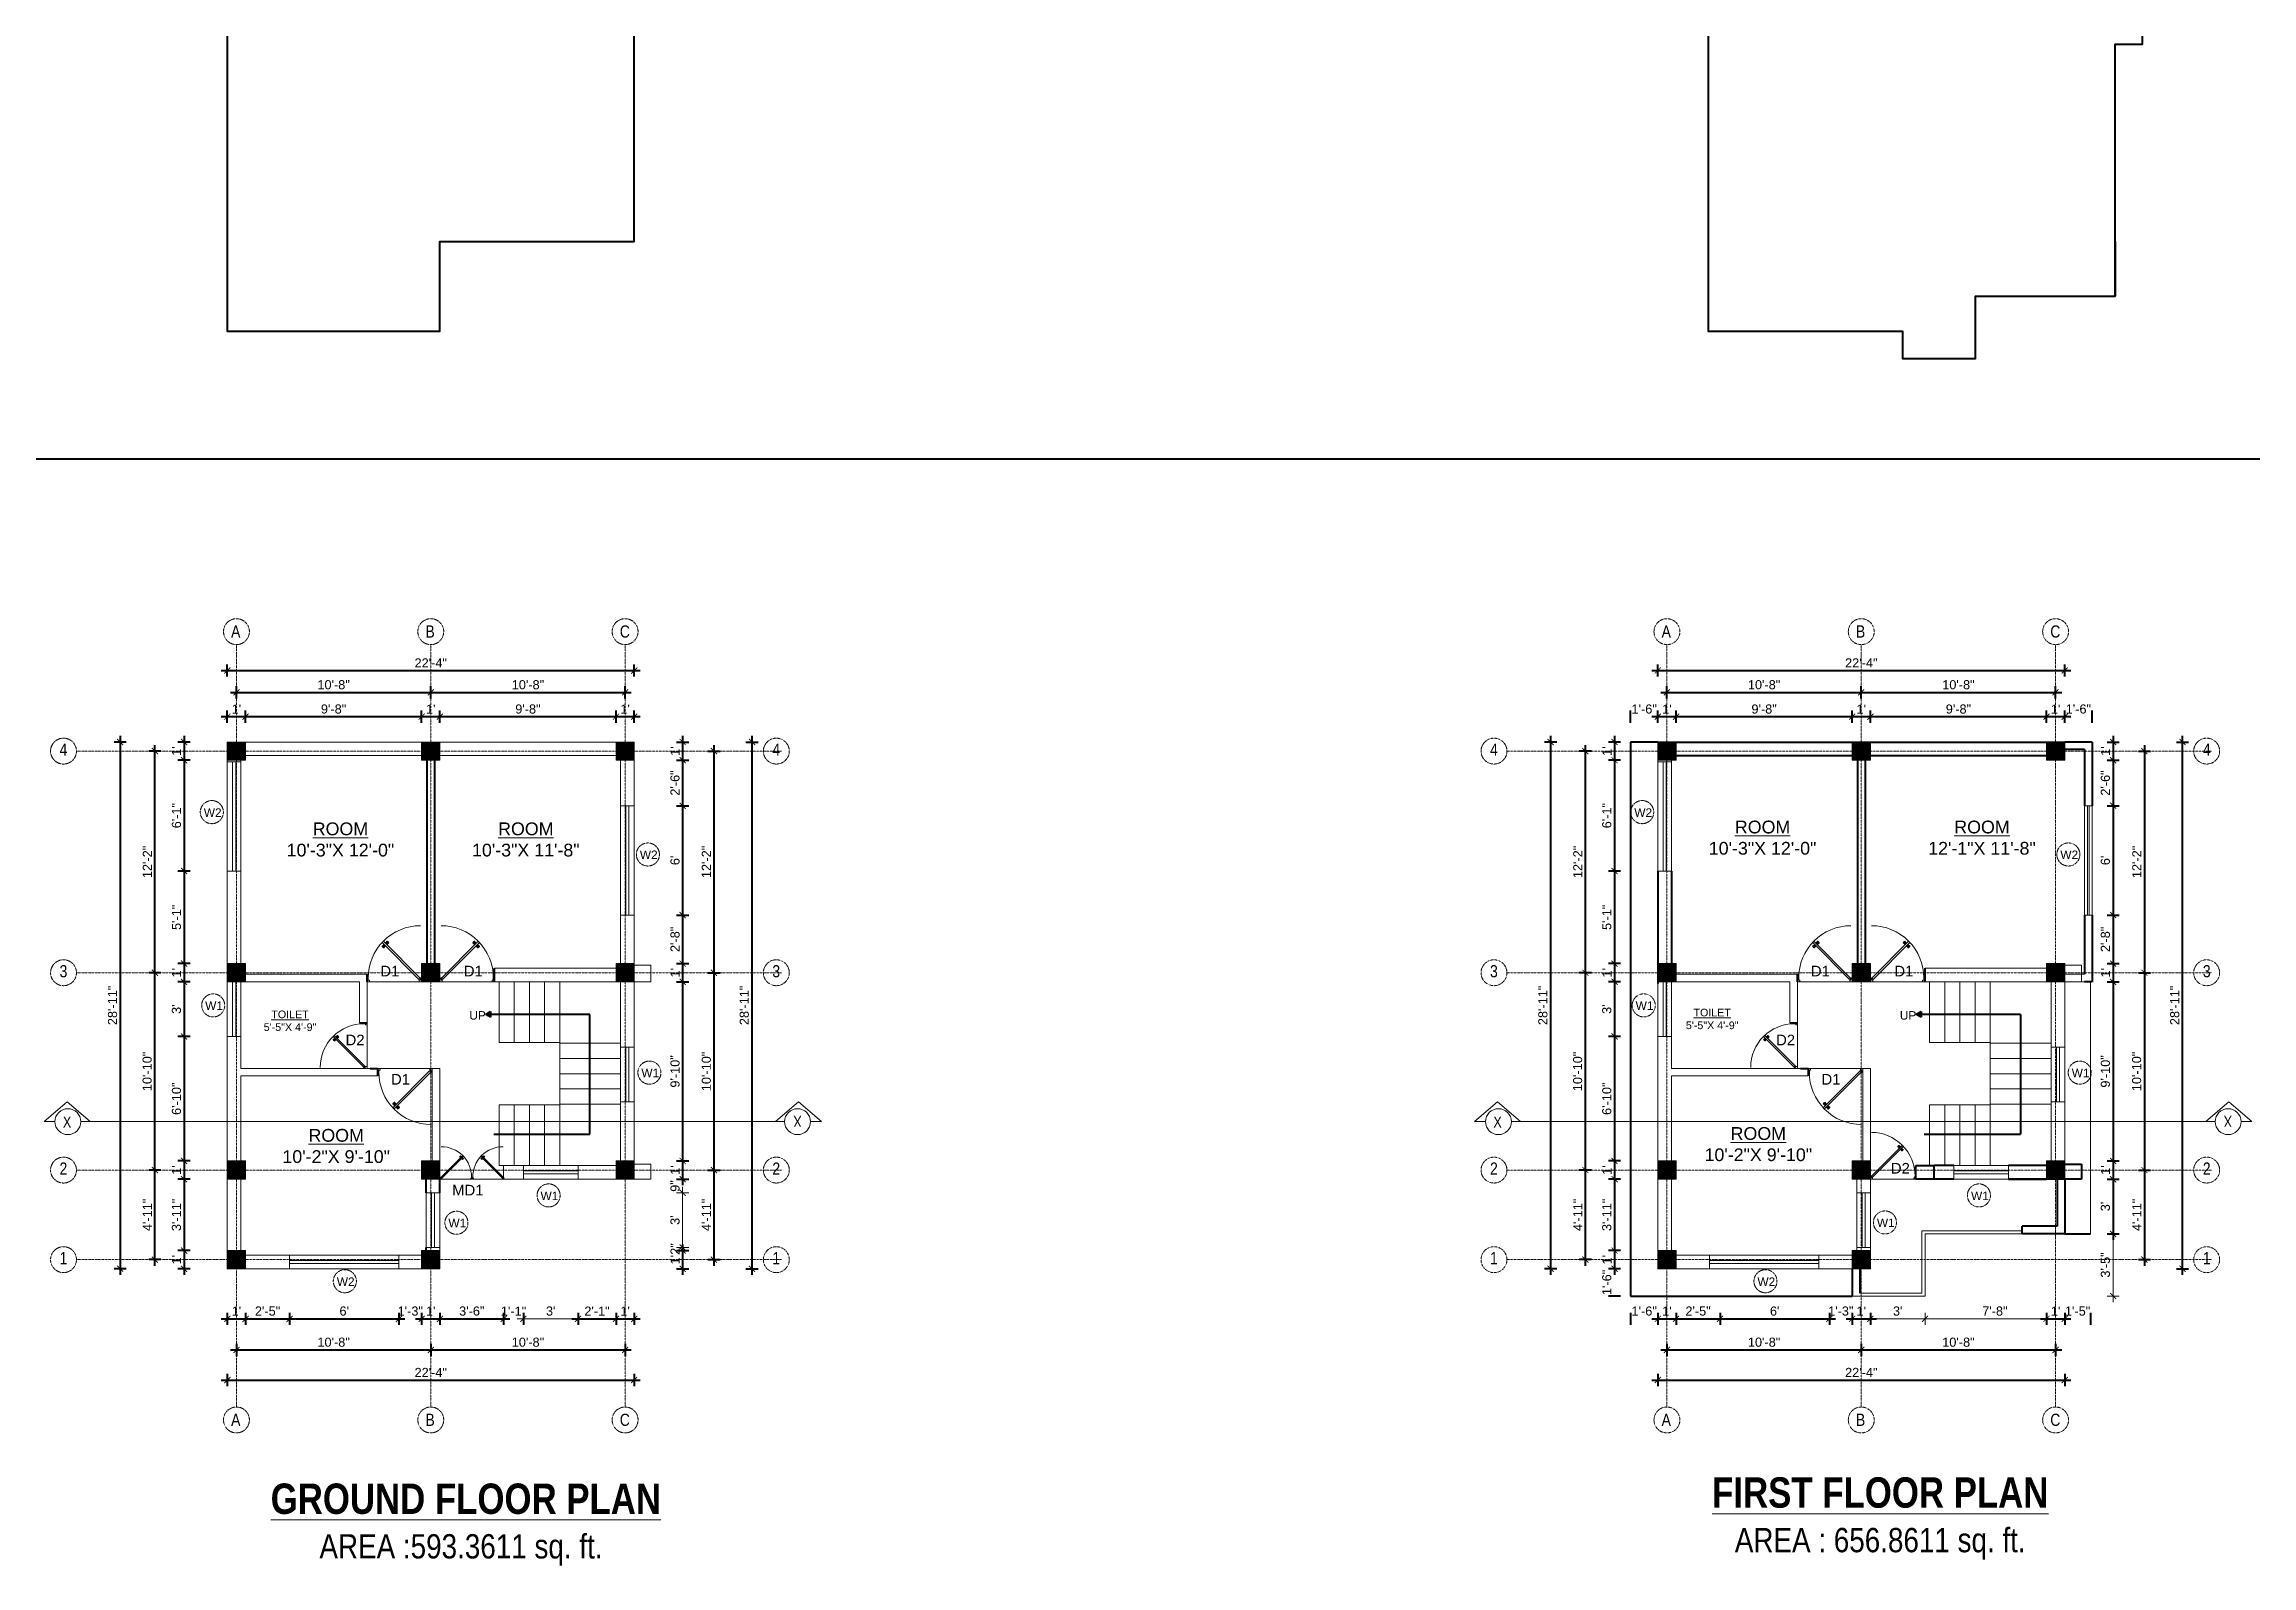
# Model space of a CAD drawing. Header units: inches. Extents: x 141029 to 166402, y -23568 to -18036.
# Drawn here: x 149341 to 150795, y -21939 to -20937 of the extents above; entities that cross this region are included whole.
import ezdxf

# ---------------------------------------------------------------- set-up
doc = ezdxf.new("R2010")
doc.units = ezdxf.units.IN
doc.header["$LTSCALE"] = 0.5
doc.header["$MEASUREMENT"] = 0
doc.header["$PDMODE"] = 66
doc.linetypes.add('CENTER', pattern=[2, 1.25, -0.25, 0.25, -0.25])
for name, color, linetype, lineweight in [('Annotate-Lite.w', 177, 'Continuous', 9), ('Annotations-Bold.w', 177, 'Continuous', 13), ('door', 202, 'Continuous', 5), ('DOOR & WIN', 1, 'Continuous', 25), ('PUERTAS', 7, 'Continuous', 9), ('TEXT', 220, 'Continuous', 9), ('Text-100.w', 254, 'Continuous', 9), ('wall', 1, 'Continuous', 40)]:
    doc.layers.add(name, color=color, linetype=linetype, lineweight=lineweight)
doc.styles.add('ARAIL', font='ARIALN.TTF')
doc.styles.add('arial', font='arial.ttf')
doc.styles.add('DIMTEXT', font='arial.ttf', dxfattribs={"height": 6})
doc.styles.add('gaurav', font='arial.ttf')
doc.styles.get("Standard").update_dxf_attribs({"font": 'arial.ttf'})
doc.dimstyles.new('1 by 96', dxfattribs={"dimtxt": 6, "dimasz": 4, "dimexe": 4, "dimexo": 4, "dimgap": 2, "dimtad": 1, "dimdec": 0, "dimzin": 0, "dimdsep": 46, "dimlunit": 4, "dimtxsty": 'Standard', "dimblk": 'ARCHTICK', "dimcen": 0, "dimdle": 4, "dimadec": 0, "dimazin": 0, "dimtfac": 1, "dimtdec": 0, "dimtix": 1, "dimtofl": 0, "dimtmove": 1, "dimatfit": 3, "dimldrblk": 'ARCHTICK', "dimfxl": 4, "dimfxlon": 1, "dimtolj": 1, "dimtzin": 0, "dimlwd": -1, "dimlwe": -1, "dimarcsym": 0})

msp = doc.modelspace()

# ---------------------------------------------------------------- texts
at = {"layer": 'Annotations-Bold.w', "color": 0, "linetype": 'CENTER', "ltscale": 0.3, "attachment_point": 1}
for s, width, insert, char_height, style in [('A', 6.539, (149463.9, -21319.7), 8, 'ARAIL'), ('B', 6.539, (149591.9, -21319.7), 8, 'ARAIL'), ('C', 6.539, (149719.9, -21319.7), 8, 'ARAIL'), ('A', 6.539, (150406.1, -21319.7), 8, 'ARAIL'), ('B', 6.539, (150534.1, -21319.7), 8, 'ARAIL'), ('C', 6.539, (150662.1, -21319.7), 8, 'ARAIL'), ('4', 6.539, (149350.9, -21397.5), 8, 'ARAIL'), ('4', 6.539, (149820.4, -21397.5), 8, 'ARAIL'), ('4', 6.539, (150293.1, -21397.5), 8, 'ARAIL'), ('4', 6.539, (150762.6, -21397.5), 8, 'ARAIL'), ('W2', 8, (149445.9, -21440.2), 5.6, 'gaurav'), ('W2', 8, (150388.1, -21440.2), 5.6, 'gaurav'), ('W2', 8, (149733.1, -21468), 5.6, 'gaurav'), ('W2', 8, (150668.7, -21468), 5.6, 'gaurav'), ('3', 6.539, (149350.9, -21543.5), 8, 'ARAIL'), ('3', 6.539, (149820.4, -21543.5), 8, 'ARAIL'), ('3', 6.539, (150293.1, -21543.5), 8, 'ARAIL'), ('3', 6.539, (150762.6, -21543.5), 8, 'ARAIL'), ('W1', 8, (149446.8, -21567.4), 5.6, 'gaurav'), ('UP', 8, (149620.8, -21573.8), 5.6, 'gaurav'), ('W1', 8, (150389, -21567.4), 5.6, 'gaurav'), ('UP', 8, (150563, -21573.8), 5.6, 'gaurav'), ('W1', 8, (149734.1, -21611.7), 5.6, 'gaurav'), ('W1', 8, (150676.2, -21611.7), 5.6, 'gaurav'), ('2', 6.539, (149350.9, -21673.5), 8, 'ARAIL'), ('2', 6.539, (149820.4, -21673.5), 8, 'ARAIL'), ('2', 6.539, (150293.1, -21673.5), 8, 'ARAIL'), ('2', 6.539, (150762.6, -21673.5), 8, 'ARAIL'), ('W1', 8, (149667.7, -21692.7), 5.6, 'gaurav'), ('W1', 8, (150609.9, -21692.7), 5.6, 'gaurav'), ('W1', 8, (149607, -21710.6), 5.6, 'gaurav'), ('W1', 8, (150547.9, -21710.4), 5.6, 'gaurav'), ('1', 6.539, (149350.9, -21732.5), 8, 'ARAIL'), ('1', 6.539, (149820.4, -21732.5), 8, 'ARAIL'), ('1', 6.539, (150293.1, -21732.5), 8, 'ARAIL'), ('1', 6.539, (150762.6, -21732.5), 8, 'ARAIL'), ('W2', 8, (149533.5, -21749.2), 5.6, 'gaurav'), ('W2', 8, (150469.2, -21749.2), 5.6, 'gaurav'), ('A', 6.539, (149463.9, -21839), 8, 'ARAIL'), ('B', 6.539, (149591.9, -21839), 8, 'ARAIL'), ('C', 6.539, (149719.9, -21839), 8, 'ARAIL'), ('A', 6.539, (150406.1, -21839), 8, 'ARAIL'), ('B', 6.539, (150534.1, -21839), 8, 'ARAIL'), ('C', 6.539, (150662.1, -21839), 8, 'ARAIL')]:
    msp.add_mtext_dynamic_manual_height_columns(s, width=width, gutter_width=100, heights=[0], dxfattribs=dict(at, insert=insert, char_height=char_height, style=style))
at = {"layer": 'Annotations-Bold.w', "color": 0, "linetype": 'CENTER', "ltscale": 0.3, "attachment_point": 2, "style": 'gaurav'}
for s, insert, char_height, width in [('{\\LROOM\\P}10\'-3"X 12\'-0"', (149535.9, -21449.5), 8.4, 77.271), ('{\\LROOM\\P}10\'-3"X 11\'-8"', (149658, -21449.5), 8.4, 77.271), ('{\\LROOM\\P}10\'-3"X 12\'-0"', (150472.6, -21448.3), 8.4, 77.271), ('{\\LROOM\\P}12\'-1"X 11\'-8"', (150617.1, -21448.3), 8.4, 77.271), ('{\\LTOILET\\P}5\'-5"X 4\'-9"', (149502.7, -21573.4), 5.04, 46.363), ('{\\LTOILET\\P}5\'-5"X 4\'-9"', (150439.4, -21572.2), 5.04, 46.363), ('{\\LROOM\\P}10\'-2"X 9\'-10"', (149533.1, -21651.4), 8.4, 77.271), ('{\\LROOM\\P}10\'-2"X 9\'-10"', (150469.8, -21650.2), 8.4, 77.271)]:
    msp.add_mtext(s, dxfattribs=dict(at, insert=insert, char_height=char_height, width=width))
at = {"layer": 'TEXT', "style": 'DIMTEXT'}
for s, p in [('D1', (149562.2, -21550.9)), ('D1', (149617.2, -21550.9)), ('D1', (150504.4, -21550.9)), ('D1', (150559.4, -21550.9)), ('D2', (149539.3, -21596.3)), ('D2', (150481.5, -21596.3)), ('D1', (149569.2, -21622.2)), ('D1', (150511.4, -21622.2)), ('D2', (150557.1, -21680.8))]:
    msp.add_text(s, height=7, dxfattribs=at).set_placement(p)
msp.add_text('MD1', height=7, rotation=360, dxfattribs=at).set_placement((149609.5, -21695.2))
at = {"layer": 'TEXT', "char_height": 7.2, "attachment_point": 7, "style": 'ARAIL'}
for insert in [(149353.1, -21650.5), (150295.3, -21650.5)]:
    msp.add_mtext_dynamic_manual_height_columns('X', width=125.465, gutter_width=90, heights=[0], dxfattribs=dict(at, insert=insert))
at = {"layer": 'TEXT', "char_height": 7.2, "attachment_point": 9, "rotation": 180, "style": 'ARAIL'}
for insert in [(149834.2, -21642.7), (150776.3, -21642.7)]:
    msp.add_mtext_dynamic_manual_height_columns('X', width=125.465, gutter_width=90, heights=[0], dxfattribs=dict(at, insert=insert))
at = {"layer": 'Text-100.w', "char_height": 20, "width": 569.102, "attachment_point": 2, "style": 'arial'}
for s, insert in [('\\A1;{\\fArial Narrow|b1|i0|c0|p34;\\LFIRST FLOOR PLAN\\P\\fArial Narrow|b0|i0|c0|p34;\\H0.8x;\\lAREA : 656.8611 sq. ft.}', (150550.1, -21880.9)), ('\\A1;{\\fArial Narrow|b1|i0|c0|p34;\\L GROUND FLOOR PLAN\\P\\fArial Narrow|b0|i0|c0|p34;\\H0.8x;\\lAREA :593.3611 sq. ft.}', (149615.3, -21885))]:
    msp.add_mtext(s, dxfattribs=dict(at, insert=insert))

# ---------------------------------------------------------------- blocks, each defined once
blk = doc.blocks.new('2ft6in')
at = {"layer": 'PUERTAS', "color": 2}
for p, q in [((0.8, 2.1), (21, 22.3)), ((21.7, 21.6), (1.5, 1.4)), ((18.3, 21.8), (18.3, 21.8)), ((21.7, 21.6), (21, 22.3)), ((21.2, 18.9), (21.2, 18.9)), ((0, 2), (0, 0)), ((0.6, 2), (0, 2)), ((1.3, 0), (0, 0)), ((0.6, 1.3), (0.6, 2)), ((0.7, 1.3), (0.6, 1.3)), ((0.7, 1.3), (0.7, 2)), ((0.7, 1), (0.7, 1.3)), ((1.3, 1), (0.7, 1)), ((1.4, 1.6), (0.8, 2.1)), ((1.3, 1.5), (0.8, 2.1)), ((1.4, 1.6), (1.3, 1.5)), ((1.5, 1.4), (1.3, 1.5)), ((1.3, 0), (1.3, 1)), ((28.7, 0), (28.7, 1)), ((28.7, 1), (29.3, 1)), ((28.7, 0), (30, 0)), ((29.3, 1), (29.3, 2)), ((29.3, 2), (30, 2)), ((30, 0), (30, 2))]:
    blk.add_line(p, q, dxfattribs=at)
at = {"layer": 'PUERTAS', "color": 8}
for p, q in [((18.8, 20.8), (18, 21.4)), ((18.9, 20.8), (18.1, 21.5)), ((19, 20.9), (18.2, 21.6)), ((18.4, 21.9), (18.3, 21.8)), ((19.1, 21), (18.3, 21.7)), ((18.4, 21.9), (18.6, 22)), ((18.6, 22), (18.6, 22)), ((19.3, 21.3), (18.6, 22)), ((19.4, 21.4), (18.8, 22.1)), ((19.6, 21.5), (18.9, 22.3)), ((19.5, 21.5), (18.9, 22.3)), ((18.9, 20.3), (19.2, 20.7)), ((19.1, 20.8), (19, 20.9)), ((19.2, 20.9), (19.1, 21)), ((19.1, 20.8), (19.1, 20.9)), ((19.1, 20.4), (19.3, 20.8)), ((19.3, 20.9), (19.2, 21)), ((19.4, 21.1), (19.3, 21.2)), ((19.3, 20.6), (19.3, 20.8)), ((19.5, 21.2), (19.4, 21.3)), ((19.5, 21.2), (19.4, 21.3)), ((19.5, 21.1), (19.4, 21.2)), ((19.4, 20.8), (19.4, 20.9)), ((19.6, 20.9), (19.4, 20.9)), ((19.7, 21.1), (19.5, 21)), ((20.1, 21.4), (19.6, 21.1)), ((19.9, 21.2), (19.6, 21.1)), ((19.7, 19.5), (20.1, 19.8)), ((19.9, 19.7), (20.2, 19.8)), ((20.1, 19.9), (20.3, 19.9)), ((20.2, 20), (20.3, 20)), ((20.2, 19.7), (20.3, 19.6)), ((20.2, 19.7), (20.3, 19.6)), ((20.2, 19.4), (20.9, 18.7)), ((20.2, 19.4), (20.8, 18.6)), ((20.3, 20.1), (20.4, 20)), ((20.3, 19.8), (20.4, 19.7)), ((20.3, 19.5), (21, 18.8)), ((20.5, 20.3), (20.4, 20.1)), ((20.4, 19.8), (20.4, 19.7)), ((20.7, 20.5), (20.5, 20.2)), ((20.5, 20), (20.6, 19.9)), ((20.5, 19.6), (21.1, 18.9)), ((20.8, 20.6), (20.6, 20.2)), ((20.6, 20.1), (20.7, 20)), ((20.6, 20.1), (20.7, 20)), ((20.6, 20), (20.7, 20)), ((20.7, 19.9), (21.4, 19.2)), ((20.8, 20), (21.6, 19.3)), ((20.9, 20.1), (21.7, 19.5)), ((21, 20.1), (21.7, 19.5)), ((21.3, 19), (21.2, 18.9)), ((21.3, 19), (21.4, 19.1)), ((21.4, 19.2), (21.4, 19.1)), ((0, 0), (30, 0))]:
    blk.add_line(p, q, dxfattribs=at)
at = {"layer": 'PUERTAS', "color": 1}
for p, q in [((18.1, 21.5), (18.5, 21.9)), ((18.1, 21.4), (18.5, 21.9)), ((18.1, 21.5), (18.1, 21.5)), ((18.7, 20.8), (18.1, 21.3)), ((18.9, 22.3), (18.5, 21.9)), ((18.8, 22.2), (18.5, 21.9)), ((18.8, 22.2), (18.8, 22.2)), ((18.8, 20.8), (19.2, 21.2)), ((18.8, 20.2), (19.1, 20.6)), ((18.9, 20.1), (18.8, 20.1)), ((18.9, 20.9), (18.9, 20.9)), ((19.5, 21.6), (19, 22.3)), ((19, 20.9), (19.2, 21.1)), ((19.1, 20.8), (19, 20.9)), ((19.1, 20.8), (19.3, 21)), ((19.1, 20.7), (19.1, 20.7)), ((19.1, 20.6), (19.1, 20.6)), ((19.5, 21.5), (19.2, 21.2)), ((19.5, 21.3), (19.2, 21.1)), ((19.5, 21.2), (19.3, 21)), ((19.4, 21.4), (19.5, 21.4)), ((19.5, 21.2), (19.4, 21.3)), ((19.5, 19.4), (19.5, 19.4)), ((19.6, 21.2), (19.6, 21.2)), ((19.6, 19.4), (20, 19.7)), ((20.1, 21.5), (19.7, 21.2)), ((19.7, 21.2), (19.7, 21.2)), ((20, 19.7), (20, 19.7)), ((20.1, 19.7), (20.1, 19.7)), ((20.2, 21.5), (20.2, 21.5)), ((20.2, 19.7), (20.4, 19.9)), ((20.2, 19.4), (20.6, 19.8)), ((20.2, 19.7), (20.3, 19.6)), ((20.2, 19.3), (20.8, 18.6)), ((20.3, 19.6), (20.5, 19.8)), ((20.3, 19.5), (20.3, 19.5)), ((20.6, 20.1), (20.4, 19.9)), ((20.7, 20), (20.5, 19.8)), ((20.7, 20.2), (20.6, 20.2)), ((20.9, 20.1), (20.6, 19.8)), ((20.6, 20.1), (20.7, 20)), ((20.9, 20.7), (20.7, 20.3)), ((20.7, 20.3), (20.7, 20.3)), ((20.8, 20), (20.8, 20)), ((20.9, 20.8), (20.9, 20.8)), ((20.9, 18.6), (21.3, 19.1)), ((20.9, 18.7), (21.3, 19)), ((20.9, 18.7), (20.9, 18.7)), ((21, 20.1), (21.7, 19.6)), ((21.7, 19.5), (21.3, 19.1)), ((21.7, 19.4), (21.3, 19)), ((21.6, 19.4), (21.7, 19.4))]:
    blk.add_line(p, q, dxfattribs=at)
at = {"layer": 'PUERTAS', "color": 2}
for radius in [0.129, 0.0627]:
    blk.add_circle((0.7, 2.1), radius, dxfattribs=at)
at = {"layer": 'PUERTAS', "color": 8}
blk.add_arc((0.7, 2.1), 28.7, 359.7285, 90.0333, dxfattribs=at)
at = {"layer": 'PUERTAS', "color": 1}
for centre, start, end in [((18.8, 20.8), 231.0764, 315), ((18.9, 20.2), 135, 225), ((18.9, 22.2), 38.9236, 135), ((19, 20.9), 225, 315), ((19.2, 20.7), 135, 219.7428), ((19.1, 20.6), 315, 39.7428), ((19.5, 21.6), 315, 38.9236), ((19.4, 21.4), 315, 45), ((19.6, 21.2), 50.2572, 135), ((19.6, 19.5), 225, 315), ((19.7, 21.3), 230.2572, 315), ((20.1, 19.6), 50.2572, 135), ((20.2, 21.4), 45, 135), ((20.2, 19.7), 230.2572, 315), ((20.3, 19.4), 135, 218.9236), ((20.4, 19.5), 135, 225), ((20.7, 20.3), 135, 219.7428), ((20.6, 20.2), 315, 39.7428), ((20.8, 20), 45, 135), ((20.8, 18.7), 218.9236, 315), ((20.9, 20.7), 315, 45), ((21, 20.1), 51.0764, 135), ((21.7, 19.5), 315, 51.0764)]:
    blk.add_arc(centre, 0.0667, start, end, dxfattribs=at)
blk = doc.blocks.new('*U216')
at = {"color": 3}
blk.add_blockref('2ft6in', (0, 0), dxfattribs=at)
blk = doc.blocks.new('3ft')
at = {"layer": 'PUERTAS', "color": 6}
for p, q in [((1, 2.5), (25.2, 26.7)), ((26, 25.9), (1.8, 1.6)), ((26, 25.9), (25.2, 26.7)), ((0, 2.4), (0, 0)), ((0.7, 2.4), (0, 2.4)), ((1.6, 0), (0, 0)), ((0.7, 1.5), (0.7, 2.4)), ((0.8, 1.5), (0.7, 1.5)), ((0.8, 1.5), (0.8, 2.4)), ((0.8, 1.2), (0.8, 1.5)), ((1.6, 1.2), (0.8, 1.2)), ((1.6, 1.8), (0.9, 2.5)), ((1.6, 1.9), (1, 2.5)), ((1.6, 1.9), (1.6, 1.8)), ((1.8, 1.6), (1.6, 1.8)), ((1.6, 0), (1.6, 1.2)), ((34.4, 0), (34.4, 1.2)), ((34.4, 1.2), (35.2, 1.2)), ((34.4, 0), (36, 0)), ((35.2, 1.2), (35.2, 2.4)), ((35.2, 2.4), (36, 2.4)), ((36, 0), (36, 2.4))]:
    blk.add_line(p, q, dxfattribs=at)
at = {"layer": 'PUERTAS', "color": 8}
for p, q in [((22.6, 24.9), (21.6, 25.7)), ((22.6, 25), (21.7, 25.7)), ((22.7, 25.1), (21.8, 25.9)), ((22.1, 26.3), (22, 26.1)), ((22.9, 25.2), (22, 26.1)), ((22.1, 26.3), (22.3, 26.4)), ((22.3, 26.4), (22.3, 26.4)), ((23.2, 25.5), (22.3, 26.4)), ((23.3, 25.7), (22.5, 26.6)), ((23.5, 25.8), (22.7, 26.8)), ((23.4, 25.8), (22.7, 26.7)), ((22.7, 24.3), (23, 24.8)), ((23, 25), (22.8, 25.1)), ((23, 25), (22.9, 25.2)), ((23, 25), (22.9, 25.1)), ((22.9, 24.5), (23.1, 24.9)), ((23.1, 25.1), (23, 25.2)), ((23.1, 24.8), (23.2, 25)), ((23.3, 25.3), (23.2, 25.4)), ((23.4, 25.4), (23.3, 25.6)), ((23.4, 25.4), (23.3, 25.5)), ((23.4, 25.4), (23.3, 25.5)), ((23.3, 24.9), (23.3, 25.1)), ((23.5, 25.1), (23.3, 25.1)), ((23.6, 25.3), (23.4, 25.2)), ((23.9, 25.5), (23.5, 25.3)), ((24.1, 25.7), (23.6, 25.4)), ((23.6, 23.4), (24.1, 23.7)), ((23.8, 23.6), (24.2, 23.8)), ((24.1, 23.8), (24.3, 23.9)), ((24.2, 24), (24.4, 24)), ((24.2, 23.3), (25, 22.3)), ((24.3, 23.7), (24.4, 23.6)), ((24.3, 23.7), (24.5, 23.6)), ((24.3, 23.6), (24.4, 23.5)), ((24.3, 23.3), (25.1, 22.4)), ((24.4, 24.2), (24.4, 24)), ((24.4, 23.8), (24.5, 23.7)), ((24.4, 23.4), (25.2, 22.5)), ((24.6, 24.3), (24.5, 24.1)), ((24.5, 23.6), (25.4, 22.7)), ((24.8, 24.6), (24.6, 24.2)), ((24.6, 24), (24.7, 23.9)), ((25, 24.8), (24.7, 24.3)), ((24.7, 24.1), (24.8, 23.9)), ((24.7, 24.1), (24.8, 24)), ((24.8, 24.1), (24.9, 24)), ((24.8, 23.8), (25.7, 23)), ((25, 24), (25.9, 23.2)), ((25.1, 24.2), (26.1, 23.4)), ((25.1, 24.1), (26, 23.3)), ((25.6, 22.8), (25.4, 22.7)), ((25.6, 22.8), (25.7, 23)), ((25.7, 23), (25.7, 23)), ((0, 0), (36, 0))]:
    blk.add_line(p, q, dxfattribs=at)
at = {"layer": 'PUERTAS', "color": 1}
for p, q in [((21.7, 25.8), (22.1, 26.3)), ((21.7, 25.7), (22.2, 26.2)), ((21.7, 25.8), (21.7, 25.8)), ((22.5, 25), (21.7, 25.6)), ((22.6, 26.7), (22.1, 26.3)), ((22.7, 26.7), (22.2, 26.2)), ((22.6, 26.7), (22.6, 26.7)), ((22.6, 25), (23, 25.4)), ((22.6, 24.3), (22.9, 24.7)), ((22.6, 24.1), (22.6, 24.1)), ((22.7, 25.1), (22.7, 25.1)), ((23.4, 25.9), (22.8, 26.7)), ((22.8, 25.1), (23.1, 25.3)), ((22.9, 25), (22.8, 25.1)), ((22.9, 24.9), (23.2, 25.2)), ((22.9, 24.8), (22.9, 24.8)), ((22.9, 24.7), (22.9, 24.7)), ((23.4, 25.8), (23, 25.4)), ((23.3, 25.6), (23.1, 25.3)), ((23.5, 25.5), (23.2, 25.2)), ((23.3, 25.7), (23.3, 25.7)), ((23.4, 25.5), (23.3, 25.6)), ((23.4, 23.3), (23.4, 23.3)), ((23.6, 25.5), (23.6, 25.5)), ((23.6, 23.3), (24, 23.6)), ((24.1, 25.8), (23.7, 25.5)), ((23.7, 25.5), (23.7, 25.5)), ((24, 23.6), (24, 23.6)), ((24.1, 23.6), (24.1, 23.6)), ((24.3, 25.8), (24.3, 25.8)), ((24.3, 23.6), (24.5, 23.9)), ((24.3, 23.3), (24.7, 23.7)), ((24.3, 23.6), (24.4, 23.5)), ((24.3, 23.2), (24.9, 22.4)), ((24.4, 23.5), (24.6, 23.8)), ((24.4, 23.4), (24.4, 23.4)), ((24.8, 24.1), (24.5, 23.9)), ((24.9, 24), (24.6, 23.8)), ((25.1, 24.1), (24.7, 23.7)), ((25.1, 24.8), (24.8, 24.4)), ((24.8, 24.4), (24.8, 24.4)), ((24.8, 24.3), (24.8, 24.3)), ((24.8, 24.1), (24.9, 24)), ((25, 24), (25, 24)), ((25, 22.4), (25.5, 22.9)), ((25.1, 25), (25.1, 25)), ((25.1, 22.4), (25.6, 22.8)), ((25.1, 22.4), (25.1, 22.4)), ((25.2, 24.1), (26, 23.5)), ((26, 23.4), (25.5, 22.9)), ((26, 23.3), (25.6, 22.8)), ((26, 23.3), (26, 23.3))]:
    blk.add_line(p, q, dxfattribs=at)
at = {"layer": 'PUERTAS', "color": 2}
for p, q in [((22, 26.1), (22, 26.1)), ((25.4, 22.7), (25.4, 22.7))]:
    blk.add_line(p, q, dxfattribs=at)
at = {"layer": 'PUERTAS', "color": 6}
for radius in [0.155, 0.0752]:
    blk.add_circle((0.8, 2.6), radius, dxfattribs=at)
blk.add_arc((0.8, 2.6), 34.4, 359.7285, 90.0333, dxfattribs=at)
at = {"layer": 'PUERTAS', "color": 1}
for centre, start, end in [((22.5, 25), 231.0764, 315), ((22.7, 24.2), 135, 225), ((22.7, 26.7), 38.9236, 135), ((22.8, 25.1), 225, 315), ((23, 24.9), 135, 219.7428), ((22.9, 24.8), 315, 39.7428), ((23.3, 25.6), 315, 45), ((23.4, 25.9), 315, 38.9236), ((23.5, 23.4), 225, 315), ((23.5, 25.4), 50.2572, 135), ((23.6, 25.5), 230.2572, 315), ((24.1, 23.6), 50.2572, 135), ((24.2, 25.7), 45, 135), ((24.2, 23.7), 230.2572, 315), ((24.3, 23.2), 135, 218.9236), ((24.4, 23.5), 135, 225), ((24.8, 24.3), 135, 219.7428), ((24.7, 24.2), 315, 39.7428), ((24.9, 24), 45, 135), ((25, 22.4), 218.9236, 315), ((25, 24.9), 315, 45), ((25.2, 24.1), 51.0764, 135), ((26, 23.4), 315, 51.0764)]:
    blk.add_arc(centre, 0.08, start, end, dxfattribs=at)
blk = doc.blocks.new('*U213')
at = {"color": 3, "xscale": -1}
blk.add_blockref('3ft', (42, 0), dxfattribs=at)
blk = doc.blocks.new('*U215')
at = {"color": 3, "xscale": -1}
blk.add_blockref('2ft6in', (42, 0), dxfattribs=at)
blk = doc.blocks.new('MAIN DLOOR')
at = {"layer": 'door', "color": 3, "yscale": 0.7999999999374268, "zscale": 0.7999999998966563, "rotation": 180}
for p, xscale in [((11264.7, 306.6), 0.7999999999592546), ((11245.5, 306.6), -0.7999999999592546)]:
    blk.add_blockref('*U215', p, dxfattribs=dict(at, xscale=xscale))
blk = doc.blocks.new('_ArchTick')
at = {"color": 0, "linetype": 'ByBlock', "const_width": 0.15}
blk.add_lwpolyline([(-0.5, -0.5), (0.5, 0.5)], dxfattribs=at)
blk = doc.blocks.new('*D218')
at = {"layer": 'Defpoints', "color": 0, "transparency": 16777216}
for p in [(149473.4, -21379.8), (149461.4, -21396.5), (149473.4, -21396.5)]:
    blk.add_point(p, dxfattribs=at)
at = {"layer": 'wall', "color": 0, "transparency": 16777216}
for p, q in [((149457.4, -21379.8), (149477.4, -21379.8)), ((149461.4, -21383.8), (149461.4, -21375.8)), ((149473.4, -21383.8), (149473.4, -21375.8))]:
    blk.add_line(p, q, dxfattribs=at)
at = {"layer": 'wall', "color": 0, "transparency": 16777216, "xscale": 4, "yscale": 4, "zscale": 4, "rotation": 180}
blk.add_blockref('_ArchTick', (149461.4, -21379.8), dxfattribs=at)
at = {"layer": 'wall', "color": 0, "transparency": 16777216, "xscale": 4, "yscale": 4, "zscale": 4}
blk.add_blockref('_ArchTick', (149473.4, -21379.8), dxfattribs=at)
at = {"layer": 'wall', "color": 0, "transparency": 16777216, "insert": (149467.4, -21374.8), "char_height": 6, "attachment_point": 5}
blk.add_mtext("\\A1;1'", dxfattribs=at)
blk = doc.blocks.new('*D219')
at = {"layer": 'Defpoints', "color": 0, "transparency": 16777216}
for p in [(149589.4, -21379.8), (149473.4, -21396.5), (149589.4, -21396.5)]:
    blk.add_point(p, dxfattribs=at)
at = {"layer": 'wall', "color": 0, "transparency": 16777216}
for p, q in [((149469.4, -21379.8), (149593.4, -21379.8)), ((149473.4, -21383.8), (149473.4, -21375.8)), ((149589.4, -21383.8), (149589.4, -21375.8))]:
    blk.add_line(p, q, dxfattribs=at)
at = {"layer": 'wall', "color": 0, "transparency": 16777216, "xscale": 4, "yscale": 4, "zscale": 4, "rotation": 180}
blk.add_blockref('_ArchTick', (149473.4, -21379.8), dxfattribs=at)
at = {"layer": 'wall', "color": 0, "transparency": 16777216, "xscale": 4, "yscale": 4, "zscale": 4}
blk.add_blockref('_ArchTick', (149589.4, -21379.8), dxfattribs=at)
at = {"layer": 'wall', "color": 0, "transparency": 16777216, "insert": (149531.4, -21374.8), "char_height": 6, "attachment_point": 5}
blk.add_mtext('\\A1;9\'-8"', dxfattribs=at)
blk = doc.blocks.new('*D220')
at = {"layer": 'Defpoints', "color": 0, "transparency": 16777216}
for p in [(149601.4, -21379.8), (149589.4, -21396.5), (149601.4, -21396.5)]:
    blk.add_point(p, dxfattribs=at)
at = {"layer": 'wall', "color": 0, "transparency": 16777216}
for p, q in [((149585.4, -21379.8), (149605.4, -21379.8)), ((149589.4, -21383.8), (149589.4, -21375.8)), ((149601.4, -21383.8), (149601.4, -21375.8))]:
    blk.add_line(p, q, dxfattribs=at)
at = {"layer": 'wall', "color": 0, "transparency": 16777216, "xscale": 4, "yscale": 4, "zscale": 4, "rotation": 180}
blk.add_blockref('_ArchTick', (149589.4, -21379.8), dxfattribs=at)
at = {"layer": 'wall', "color": 0, "transparency": 16777216, "xscale": 4, "yscale": 4, "zscale": 4}
blk.add_blockref('_ArchTick', (149601.4, -21379.8), dxfattribs=at)
at = {"layer": 'wall', "color": 0, "transparency": 16777216, "insert": (149595.4, -21374.8), "char_height": 6, "attachment_point": 5}
blk.add_mtext("\\A1;1'", dxfattribs=at)
blk = doc.blocks.new('*D221')
at = {"layer": 'Defpoints', "color": 0, "transparency": 16777216}
for p in [(149717.4, -21379.8), (149601.4, -21396.5), (149717.4, -21396.5)]:
    blk.add_point(p, dxfattribs=at)
at = {"layer": 'wall', "color": 0, "transparency": 16777216}
for p, q in [((149597.4, -21379.8), (149721.4, -21379.8)), ((149601.4, -21383.8), (149601.4, -21375.8)), ((149717.4, -21383.8), (149717.4, -21375.8))]:
    blk.add_line(p, q, dxfattribs=at)
at = {"layer": 'wall', "color": 0, "transparency": 16777216, "xscale": 4, "yscale": 4, "zscale": 4, "rotation": 180}
blk.add_blockref('_ArchTick', (149601.4, -21379.8), dxfattribs=at)
at = {"layer": 'wall', "color": 0, "transparency": 16777216, "xscale": 4, "yscale": 4, "zscale": 4}
blk.add_blockref('_ArchTick', (149717.4, -21379.8), dxfattribs=at)
at = {"layer": 'wall', "color": 0, "transparency": 16777216, "insert": (149659.4, -21374.8), "char_height": 6, "attachment_point": 5}
blk.add_mtext('\\A1;9\'-8"', dxfattribs=at)
blk = doc.blocks.new('*D222')
at = {"layer": 'Defpoints', "color": 0, "transparency": 16777216}
for p in [(149729.4, -21379.8), (149717.4, -21396.5), (149729.4, -21396.5)]:
    blk.add_point(p, dxfattribs=at)
at = {"layer": 'wall', "color": 0, "transparency": 16777216}
for p, q in [((149713.4, -21379.8), (149733.4, -21379.8)), ((149717.4, -21383.8), (149717.4, -21375.8)), ((149729.4, -21383.8), (149729.4, -21375.8))]:
    blk.add_line(p, q, dxfattribs=at)
at = {"layer": 'wall', "color": 0, "transparency": 16777216, "xscale": 4, "yscale": 4, "zscale": 4, "rotation": 180}
blk.add_blockref('_ArchTick', (149717.4, -21379.8), dxfattribs=at)
at = {"layer": 'wall', "color": 0, "transparency": 16777216, "xscale": 4, "yscale": 4, "zscale": 4}
blk.add_blockref('_ArchTick', (149729.4, -21379.8), dxfattribs=at)
at = {"layer": 'wall', "color": 0, "transparency": 16777216, "insert": (149723.4, -21374.8), "char_height": 6, "attachment_point": 5}
blk.add_mtext("\\A1;1'", dxfattribs=at)
blk = doc.blocks.new('*D223')
at = {"layer": 'Defpoints', "color": 0, "transparency": 16777216}
for p in [(149595.4, -21363.8), (149467.4, -21396.5), (149595.4, -21396.5)]:
    blk.add_point(p, dxfattribs=at)
at = {"layer": 'wall', "color": 0, "transparency": 16777216}
for p, q in [((149467.4, -21367.8), (149467.4, -21359.8)), ((149595.4, -21367.8), (149595.4, -21359.8)), ((149463.4, -21363.8), (149599.4, -21363.8))]:
    blk.add_line(p, q, dxfattribs=at)
at = {"layer": 'wall', "color": 0, "transparency": 16777216, "xscale": 4, "yscale": 4, "zscale": 4, "rotation": 180}
blk.add_blockref('_ArchTick', (149467.4, -21363.8), dxfattribs=at)
at = {"layer": 'wall', "color": 0, "transparency": 16777216, "xscale": 4, "yscale": 4, "zscale": 4}
blk.add_blockref('_ArchTick', (149595.4, -21363.8), dxfattribs=at)
at = {"layer": 'wall', "color": 0, "transparency": 16777216, "insert": (149531.4, -21358.8), "char_height": 6, "attachment_point": 5}
blk.add_mtext('\\A1;10\'-8"', dxfattribs=at)
blk = doc.blocks.new('*D224')
at = {"layer": 'Defpoints', "color": 0, "transparency": 16777216}
for p in [(149723.4, -21363.8), (149595.4, -21396.5), (149723.4, -21396.5)]:
    blk.add_point(p, dxfattribs=at)
at = {"layer": 'wall', "color": 0, "transparency": 16777216}
for p, q in [((149595.4, -21367.8), (149595.4, -21359.8)), ((149723.4, -21367.8), (149723.4, -21359.8)), ((149591.4, -21363.8), (149727.4, -21363.8))]:
    blk.add_line(p, q, dxfattribs=at)
at = {"layer": 'wall', "color": 0, "transparency": 16777216, "xscale": 4, "yscale": 4, "zscale": 4, "rotation": 180}
blk.add_blockref('_ArchTick', (149595.4, -21363.8), dxfattribs=at)
at = {"layer": 'wall', "color": 0, "transparency": 16777216, "xscale": 4, "yscale": 4, "zscale": 4}
blk.add_blockref('_ArchTick', (149723.4, -21363.8), dxfattribs=at)
at = {"layer": 'wall', "color": 0, "transparency": 16777216, "insert": (149659.4, -21358.8), "char_height": 6, "attachment_point": 5}
blk.add_mtext('\\A1;10\'-8"', dxfattribs=at)
blk = doc.blocks.new('*D225')
at = {"layer": 'Defpoints', "color": 0, "transparency": 16777216}
for p in [(149729.4, -21349.4), (149461.4, -21396.5), (149729.4, -21396.5)]:
    blk.add_point(p, dxfattribs=at)
at = {"layer": 'wall', "color": 0, "transparency": 16777216}
for p, q in [((149461.4, -21353.4), (149461.4, -21345.4)), ((149729.4, -21353.4), (149729.4, -21345.4)), ((149457.4, -21349.4), (149733.4, -21349.4))]:
    blk.add_line(p, q, dxfattribs=at)
at = {"layer": 'wall', "color": 0, "transparency": 16777216, "xscale": 4, "yscale": 4, "zscale": 4, "rotation": 180}
blk.add_blockref('_ArchTick', (149461.4, -21349.4), dxfattribs=at)
at = {"layer": 'wall', "color": 0, "transparency": 16777216, "xscale": 4, "yscale": 4, "zscale": 4}
blk.add_blockref('_ArchTick', (149729.4, -21349.4), dxfattribs=at)
at = {"layer": 'wall', "color": 0, "transparency": 16777216, "insert": (149595.4, -21344.4), "char_height": 6, "attachment_point": 5}
blk.add_mtext('\\A1;22\'-4"', dxfattribs=at)
blk = doc.blocks.new('*D226')
at = {"layer": 'Defpoints', "color": 0, "transparency": 16777216}
for p in [(149461.4, -21396.5), (149432.9, -21408.5), (149461.4, -21408.5)]:
    blk.add_point(p, dxfattribs=at)
at = {"layer": 'wall', "color": 0, "transparency": 16777216}
for p, q in [((149436.9, -21396.5), (149428.9, -21396.5)), ((149432.9, -21392.5), (149432.9, -21412.5)), ((149436.9, -21408.5), (149428.9, -21408.5))]:
    blk.add_line(p, q, dxfattribs=at)
at = {"layer": 'wall', "color": 0, "transparency": 16777216, "xscale": 4, "yscale": 4, "zscale": 4}
for p, rotation in [((149432.9, -21396.5), 90), ((149432.9, -21408.5), 270)]:
    blk.add_blockref('_ArchTick', p, dxfattribs=dict(at, rotation=rotation))
at = {"layer": 'wall', "color": 0, "transparency": 16777216, "insert": (149427.9, -21402.5), "char_height": 6, "attachment_point": 5, "rotation": 90}
blk.add_mtext("\\A1;1'", dxfattribs=at)
blk = doc.blocks.new('*D227')
at = {"layer": 'Defpoints', "color": 0, "transparency": 16777216}
for p in [(149461.4, -21408.5), (149432.9, -21481.5), (149461.4, -21481.5)]:
    blk.add_point(p, dxfattribs=at)
at = {"layer": 'wall', "color": 0, "transparency": 16777216}
for p, q in [((149436.9, -21408.5), (149428.9, -21408.5)), ((149432.9, -21404.5), (149432.9, -21485.5)), ((149436.9, -21481.5), (149428.9, -21481.5))]:
    blk.add_line(p, q, dxfattribs=at)
at = {"layer": 'wall', "color": 0, "transparency": 16777216, "xscale": 4, "yscale": 4, "zscale": 4}
for p, rotation in [((149432.9, -21408.5), 90), ((149432.9, -21481.5), 270)]:
    blk.add_blockref('_ArchTick', p, dxfattribs=dict(at, rotation=rotation))
at = {"layer": 'wall', "color": 0, "transparency": 16777216, "insert": (149427.9, -21445), "char_height": 6, "attachment_point": 5, "rotation": 90}
blk.add_mtext('\\A1;6\'-1"', dxfattribs=at)
blk = doc.blocks.new('*D228')
at = {"layer": 'Defpoints', "color": 0, "transparency": 16777216}
for p in [(149461.4, -21481.5), (149432.9, -21542.5), (149461.4, -21542.5)]:
    blk.add_point(p, dxfattribs=at)
at = {"layer": 'wall', "color": 0, "transparency": 16777216}
for p, q in [((149436.9, -21481.5), (149428.9, -21481.5)), ((149432.9, -21477.5), (149432.9, -21546.5)), ((149436.9, -21542.5), (149428.9, -21542.5))]:
    blk.add_line(p, q, dxfattribs=at)
at = {"layer": 'wall', "color": 0, "transparency": 16777216, "xscale": 4, "yscale": 4, "zscale": 4}
for p, rotation in [((149432.9, -21481.5), 90), ((149432.9, -21542.5), 270)]:
    blk.add_blockref('_ArchTick', p, dxfattribs=dict(at, rotation=rotation))
at = {"layer": 'wall', "color": 0, "transparency": 16777216, "insert": (149427.9, -21512), "char_height": 6, "attachment_point": 5, "rotation": 90}
blk.add_mtext('\\A1;5\'-1"', dxfattribs=at)
blk = doc.blocks.new('*D229')
at = {"layer": 'Defpoints', "color": 0, "transparency": 16777216}
for p in [(149461.4, -21542.5), (149432.9, -21554.5), (149461.4, -21554.5)]:
    blk.add_point(p, dxfattribs=at)
at = {"layer": 'wall', "color": 0, "transparency": 16777216}
for p, q in [((149436.9, -21542.5), (149428.9, -21542.5)), ((149432.9, -21538.5), (149432.9, -21558.5)), ((149436.9, -21554.5), (149428.9, -21554.5))]:
    blk.add_line(p, q, dxfattribs=at)
at = {"layer": 'wall', "color": 0, "transparency": 16777216, "xscale": 4, "yscale": 4, "zscale": 4}
for p, rotation in [((149432.9, -21542.5), 90), ((149432.9, -21554.5), 270)]:
    blk.add_blockref('_ArchTick', p, dxfattribs=dict(at, rotation=rotation))
at = {"layer": 'wall', "color": 0, "transparency": 16777216, "insert": (149427.9, -21548.5), "char_height": 6, "attachment_point": 5, "rotation": 90}
blk.add_mtext("\\A1;1'", dxfattribs=at)
blk = doc.blocks.new('*D230')
at = {"layer": 'Defpoints', "color": 0, "transparency": 16777216}
for p in [(149461.4, -21554.5), (149432.9, -21590.5), (149461.4, -21590.5)]:
    blk.add_point(p, dxfattribs=at)
at = {"layer": 'wall', "color": 0, "transparency": 16777216}
for p, q in [((149436.9, -21554.5), (149428.9, -21554.5)), ((149432.9, -21550.5), (149432.9, -21594.5)), ((149436.9, -21590.5), (149428.9, -21590.5))]:
    blk.add_line(p, q, dxfattribs=at)
at = {"layer": 'wall', "color": 0, "transparency": 16777216, "xscale": 4, "yscale": 4, "zscale": 4}
for p, rotation in [((149432.9, -21554.5), 90), ((149432.9, -21590.5), 270)]:
    blk.add_blockref('_ArchTick', p, dxfattribs=dict(at, rotation=rotation))
at = {"layer": 'wall', "color": 0, "transparency": 16777216, "insert": (149427.9, -21572.5), "char_height": 6, "attachment_point": 5, "rotation": 90}
blk.add_mtext("\\A1;3'", dxfattribs=at)
blk = doc.blocks.new('*D231')
at = {"layer": 'Defpoints', "color": 0, "transparency": 16777216}
for p in [(149461.4, -21590.5), (149432.9, -21672.5), (149461.4, -21672.5)]:
    blk.add_point(p, dxfattribs=at)
at = {"layer": 'wall', "color": 0, "transparency": 16777216}
for p, q in [((149436.9, -21590.5), (149428.9, -21590.5)), ((149432.9, -21586.5), (149432.9, -21676.5)), ((149436.9, -21672.5), (149428.9, -21672.5))]:
    blk.add_line(p, q, dxfattribs=at)
at = {"layer": 'wall', "color": 0, "transparency": 16777216, "xscale": 4, "yscale": 4, "zscale": 4}
for p, rotation in [((149432.9, -21590.5), 90), ((149432.9, -21672.5), 270)]:
    blk.add_blockref('_ArchTick', p, dxfattribs=dict(at, rotation=rotation))
at = {"layer": 'wall', "color": 0, "transparency": 16777216, "insert": (149427.9, -21631.5), "char_height": 6, "attachment_point": 5, "rotation": 90}
blk.add_mtext('\\A1;6\'-10"', dxfattribs=at)
blk = doc.blocks.new('*D232')
at = {"layer": 'Defpoints', "color": 0, "transparency": 16777216}
for p in [(149461.4, -21672.5), (149432.9, -21684.5), (149461.4, -21684.5)]:
    blk.add_point(p, dxfattribs=at)
at = {"layer": 'wall', "color": 0, "transparency": 16777216}
for p, q in [((149436.9, -21672.5), (149428.9, -21672.5)), ((149432.9, -21668.5), (149432.9, -21688.5)), ((149436.9, -21684.5), (149428.9, -21684.5))]:
    blk.add_line(p, q, dxfattribs=at)
at = {"layer": 'wall', "color": 0, "transparency": 16777216, "xscale": 4, "yscale": 4, "zscale": 4}
for p, rotation in [((149432.9, -21672.5), 90), ((149432.9, -21684.5), 270)]:
    blk.add_blockref('_ArchTick', p, dxfattribs=dict(at, rotation=rotation))
at = {"layer": 'wall', "color": 0, "transparency": 16777216, "insert": (149427.9, -21678.5), "char_height": 6, "attachment_point": 5, "rotation": 90}
blk.add_mtext("\\A1;1'", dxfattribs=at)
blk = doc.blocks.new('*D233')
at = {"layer": 'Defpoints', "color": 0, "transparency": 16777216}
for p in [(149461.4, -21684.5), (149432.9, -21731.5), (149461.4, -21731.5)]:
    blk.add_point(p, dxfattribs=at)
at = {"layer": 'wall', "color": 0, "transparency": 16777216}
for p, q in [((149432.9, -21680.5), (149432.9, -21735.5)), ((149436.9, -21684.5), (149428.9, -21684.5)), ((149436.9, -21731.5), (149428.9, -21731.5))]:
    blk.add_line(p, q, dxfattribs=at)
at = {"layer": 'wall', "color": 0, "transparency": 16777216, "xscale": 4, "yscale": 4, "zscale": 4}
for p, rotation in [((149432.9, -21684.5), 90), ((149432.9, -21731.5), 270)]:
    blk.add_blockref('_ArchTick', p, dxfattribs=dict(at, rotation=rotation))
at = {"layer": 'wall', "color": 0, "transparency": 16777216, "insert": (149427.9, -21708), "char_height": 6, "attachment_point": 5, "rotation": 90}
blk.add_mtext('\\A1;3\'-11"', dxfattribs=at)
blk = doc.blocks.new('*D234')
at = {"layer": 'Defpoints', "color": 0, "transparency": 16777216}
for p in [(149461.4, -21731.5), (149432.9, -21743.5), (149461.4, -21743.5)]:
    blk.add_point(p, dxfattribs=at)
at = {"layer": 'wall', "color": 0, "transparency": 16777216}
for p, q in [((149436.9, -21731.5), (149428.9, -21731.5)), ((149432.9, -21727.5), (149432.9, -21747.5)), ((149436.9, -21743.5), (149428.9, -21743.5))]:
    blk.add_line(p, q, dxfattribs=at)
at = {"layer": 'wall', "color": 0, "transparency": 16777216, "xscale": 4, "yscale": 4, "zscale": 4}
for p, rotation in [((149432.9, -21731.5), 90), ((149432.9, -21743.5), 270)]:
    blk.add_blockref('_ArchTick', p, dxfattribs=dict(at, rotation=rotation))
at = {"layer": 'wall', "color": 0, "transparency": 16777216, "insert": (149427.9, -21737.5), "char_height": 6, "attachment_point": 5, "rotation": 90}
blk.add_mtext("\\A1;1'", dxfattribs=at)
blk = doc.blocks.new('*D235')
at = {"layer": 'Defpoints', "color": 0, "transparency": 16777216}
for p in [(149413.7, -21678.5), (149461.4, -21678.5), (149461.4, -21737.5)]:
    blk.add_point(p, dxfattribs=at)
at = {"layer": 'wall', "color": 0, "transparency": 16777216}
for p, q in [((149417.7, -21678.5), (149409.7, -21678.5)), ((149413.7, -21741.5), (149413.7, -21674.5)), ((149417.7, -21737.5), (149409.7, -21737.5))]:
    blk.add_line(p, q, dxfattribs=at)
at = {"layer": 'wall', "color": 0, "transparency": 16777216, "xscale": 4, "yscale": 4, "zscale": 4}
for p, rotation in [((149413.7, -21678.5), 90), ((149413.7, -21737.5), 270)]:
    blk.add_blockref('_ArchTick', p, dxfattribs=dict(at, rotation=rotation))
at = {"layer": 'wall', "color": 0, "transparency": 16777216, "insert": (149408.7, -21708), "char_height": 6, "attachment_point": 5, "rotation": 90}
blk.add_mtext('\\A1;4\'-11"', dxfattribs=at)
blk = doc.blocks.new('*D236')
at = {"layer": 'Defpoints', "color": 0, "transparency": 16777216}
for p in [(149413.7, -21548.5), (149461.4, -21548.5), (149461.4, -21678.5)]:
    blk.add_point(p, dxfattribs=at)
at = {"layer": 'wall', "color": 0, "transparency": 16777216}
for p, q in [((149417.7, -21548.5), (149409.7, -21548.5)), ((149413.7, -21682.5), (149413.7, -21544.5)), ((149417.7, -21678.5), (149409.7, -21678.5))]:
    blk.add_line(p, q, dxfattribs=at)
at = {"layer": 'wall', "color": 0, "transparency": 16777216, "xscale": 4, "yscale": 4, "zscale": 4}
for p, rotation in [((149413.7, -21548.5), 90), ((149413.7, -21678.5), 270)]:
    blk.add_blockref('_ArchTick', p, dxfattribs=dict(at, rotation=rotation))
at = {"layer": 'wall', "color": 0, "transparency": 16777216, "insert": (149408.6, -21613.5), "char_height": 6, "attachment_point": 5, "rotation": 90}
blk.add_mtext('\\A1;10\'-10"', dxfattribs=at)
blk = doc.blocks.new('*D237')
at = {"layer": 'Defpoints', "color": 0, "transparency": 16777216}
for p in [(149413.7, -21402.5), (149461.4, -21402.5), (149461.4, -21548.5)]:
    blk.add_point(p, dxfattribs=at)
at = {"layer": 'wall', "color": 0, "transparency": 16777216}
for p, q in [((149417.7, -21402.5), (149409.7, -21402.5)), ((149413.7, -21552.5), (149413.7, -21398.5)), ((149417.7, -21548.5), (149409.7, -21548.5))]:
    blk.add_line(p, q, dxfattribs=at)
at = {"layer": 'wall', "color": 0, "transparency": 16777216, "xscale": 4, "yscale": 4, "zscale": 4}
for p, rotation in [((149413.7, -21402.5), 90), ((149413.7, -21548.5), 270)]:
    blk.add_blockref('_ArchTick', p, dxfattribs=dict(at, rotation=rotation))
at = {"layer": 'wall', "color": 0, "transparency": 16777216, "insert": (149408.7, -21475.5), "char_height": 6, "attachment_point": 5, "rotation": 90}
blk.add_mtext('\\A1;12\'-2"', dxfattribs=at)
blk = doc.blocks.new('*D238')
at = {"layer": 'Defpoints', "color": 0, "transparency": 16777216}
for p in [(149461.4, -21396.5), (149390.8, -21743.5), (149461.4, -21743.5)]:
    blk.add_point(p, dxfattribs=at)
at = {"layer": 'wall', "color": 0, "transparency": 16777216}
for p, q in [((149394.8, -21396.5), (149386.8, -21396.5)), ((149390.8, -21392.5), (149390.8, -21747.5)), ((149394.8, -21743.5), (149386.8, -21743.5))]:
    blk.add_line(p, q, dxfattribs=at)
at = {"layer": 'wall', "color": 0, "transparency": 16777216, "xscale": 4, "yscale": 4, "zscale": 4}
for p, rotation in [((149390.8, -21396.5), 90), ((149390.8, -21743.5), 270)]:
    blk.add_blockref('_ArchTick', p, dxfattribs=dict(at, rotation=rotation))
at = {"layer": 'wall', "color": 0, "transparency": 16777216, "insert": (149385.8, -21570), "char_height": 6, "attachment_point": 5, "rotation": 90}
blk.add_mtext('\\A1;28\'-11"', dxfattribs=at)
blk = doc.blocks.new('*D239')
at = {"layer": 'Defpoints', "color": 0, "transparency": 16777216}
for p in [(149729.4, -21396.5), (149729.4, -21408.5), (149761.3, -21408.5)]:
    blk.add_point(p, dxfattribs=at)
at = {"layer": 'wall', "color": 0, "transparency": 16777216}
for p, q in [((149757.3, -21396.5), (149765.3, -21396.5)), ((149761.3, -21392.5), (149761.3, -21412.5)), ((149757.3, -21408.5), (149765.3, -21408.5))]:
    blk.add_line(p, q, dxfattribs=at)
at = {"layer": 'wall', "color": 0, "transparency": 16777216, "xscale": 4, "yscale": 4, "zscale": 4}
for p, rotation in [((149761.3, -21396.5), 90), ((149761.3, -21408.5), 270)]:
    blk.add_blockref('_ArchTick', p, dxfattribs=dict(at, rotation=rotation))
at = {"layer": 'wall', "color": 0, "transparency": 16777216, "insert": (149756.3, -21402.5), "char_height": 6, "attachment_point": 5, "rotation": 90}
blk.add_mtext("\\A1;1'", dxfattribs=at)
blk = doc.blocks.new('*D240')
at = {"layer": 'Defpoints', "color": 0, "transparency": 16777216}
for p in [(149729.4, -21408.5), (149729.4, -21438.5), (149761.3, -21438.5)]:
    blk.add_point(p, dxfattribs=at)
at = {"layer": 'wall', "color": 0, "transparency": 16777216}
for p, q in [((149757.3, -21408.5), (149765.3, -21408.5)), ((149761.3, -21404.5), (149761.3, -21442.5)), ((149757.3, -21438.5), (149765.3, -21438.5))]:
    blk.add_line(p, q, dxfattribs=at)
at = {"layer": 'wall', "color": 0, "transparency": 16777216, "xscale": 4, "yscale": 4, "zscale": 4}
for p, rotation in [((149761.3, -21408.5), 90), ((149761.3, -21438.5), 270)]:
    blk.add_blockref('_ArchTick', p, dxfattribs=dict(at, rotation=rotation))
at = {"layer": 'wall', "color": 0, "transparency": 16777216, "insert": (149756.3, -21423.5), "char_height": 6, "attachment_point": 5, "rotation": 90}
blk.add_mtext('\\A1;2\'-6"', dxfattribs=at)
blk = doc.blocks.new('*D241')
at = {"layer": 'Defpoints', "color": 0, "transparency": 16777216}
for p in [(149729.4, -21438.5), (149729.4, -21510.5), (149761.3, -21510.5)]:
    blk.add_point(p, dxfattribs=at)
at = {"layer": 'wall', "color": 0, "transparency": 16777216}
for p, q in [((149757.3, -21438.5), (149765.3, -21438.5)), ((149761.3, -21434.5), (149761.3, -21514.5)), ((149757.3, -21510.5), (149765.3, -21510.5))]:
    blk.add_line(p, q, dxfattribs=at)
at = {"layer": 'wall', "color": 0, "transparency": 16777216, "xscale": 4, "yscale": 4, "zscale": 4}
for p, rotation in [((149761.3, -21438.5), 90), ((149761.3, -21510.5), 270)]:
    blk.add_blockref('_ArchTick', p, dxfattribs=dict(at, rotation=rotation))
at = {"layer": 'wall', "color": 0, "transparency": 16777216, "insert": (149756.3, -21474.5), "char_height": 6, "attachment_point": 5, "rotation": 90}
blk.add_mtext("\\A1;6'", dxfattribs=at)
blk = doc.blocks.new('*D242')
at = {"layer": 'Defpoints', "color": 0, "transparency": 16777216}
for p in [(149729.4, -21510.5), (149729.4, -21542.5), (149761.3, -21542.5)]:
    blk.add_point(p, dxfattribs=at)
at = {"layer": 'wall', "color": 0, "transparency": 16777216}
for p, q in [((149757.3, -21510.5), (149765.3, -21510.5)), ((149761.3, -21506.5), (149761.3, -21546.5)), ((149757.3, -21542.5), (149765.3, -21542.5))]:
    blk.add_line(p, q, dxfattribs=at)
at = {"layer": 'wall', "color": 0, "transparency": 16777216, "xscale": 4, "yscale": 4, "zscale": 4}
for p, rotation in [((149761.3, -21510.5), 90), ((149761.3, -21542.5), 270)]:
    blk.add_blockref('_ArchTick', p, dxfattribs=dict(at, rotation=rotation))
at = {"layer": 'wall', "color": 0, "transparency": 16777216, "insert": (149756.3, -21526.5), "char_height": 6, "attachment_point": 5, "rotation": 90}
blk.add_mtext('\\A1;2\'-8"', dxfattribs=at)
blk = doc.blocks.new('*D243')
at = {"layer": 'Defpoints', "color": 0, "transparency": 16777216}
for p in [(149729.4, -21542.5), (149729.4, -21554.5), (149761.3, -21554.5)]:
    blk.add_point(p, dxfattribs=at)
at = {"layer": 'wall', "color": 0, "transparency": 16777216}
for p, q in [((149757.3, -21542.5), (149765.3, -21542.5)), ((149761.3, -21538.5), (149761.3, -21558.5)), ((149757.3, -21554.5), (149765.3, -21554.5))]:
    blk.add_line(p, q, dxfattribs=at)
at = {"layer": 'wall', "color": 0, "transparency": 16777216, "xscale": 4, "yscale": 4, "zscale": 4}
for p, rotation in [((149761.3, -21542.5), 90), ((149761.3, -21554.5), 270)]:
    blk.add_blockref('_ArchTick', p, dxfattribs=dict(at, rotation=rotation))
at = {"layer": 'wall', "color": 0, "transparency": 16777216, "insert": (149756.3, -21548.5), "char_height": 6, "attachment_point": 5, "rotation": 90}
blk.add_mtext("\\A1;1'", dxfattribs=at)
blk = doc.blocks.new('*D244')
at = {"layer": 'Defpoints', "color": 0, "transparency": 16777216}
for p in [(149729.4, -21554.5), (149729.4, -21672.5), (149761.3, -21672.5)]:
    blk.add_point(p, dxfattribs=at)
at = {"layer": 'wall', "color": 0, "transparency": 16777216}
for p, q in [((149757.3, -21554.5), (149765.3, -21554.5)), ((149761.3, -21550.5), (149761.3, -21676.5)), ((149757.3, -21672.5), (149765.3, -21672.5))]:
    blk.add_line(p, q, dxfattribs=at)
at = {"layer": 'wall', "color": 0, "transparency": 16777216, "xscale": 4, "yscale": 4, "zscale": 4}
for p, rotation in [((149761.3, -21554.5), 90), ((149761.3, -21672.5), 270)]:
    blk.add_blockref('_ArchTick', p, dxfattribs=dict(at, rotation=rotation))
at = {"layer": 'wall', "color": 0, "transparency": 16777216, "insert": (149756.3, -21613.5), "char_height": 6, "attachment_point": 5, "rotation": 90}
blk.add_mtext('\\A1;9\'-10"', dxfattribs=at)
blk = doc.blocks.new('*D245')
at = {"layer": 'Defpoints', "color": 0, "transparency": 16777216}
for p in [(149729.4, -21672.5), (149729.4, -21684.5), (149761.3, -21684.5)]:
    blk.add_point(p, dxfattribs=at)
at = {"layer": 'wall', "color": 0, "transparency": 16777216}
for p, q in [((149757.3, -21672.5), (149765.3, -21672.5)), ((149761.3, -21668.5), (149761.3, -21688.5)), ((149757.3, -21684.5), (149765.3, -21684.5))]:
    blk.add_line(p, q, dxfattribs=at)
at = {"layer": 'wall', "color": 0, "transparency": 16777216, "xscale": 4, "yscale": 4, "zscale": 4}
for p, rotation in [((149761.3, -21672.5), 90), ((149761.3, -21684.5), 270)]:
    blk.add_blockref('_ArchTick', p, dxfattribs=dict(at, rotation=rotation))
at = {"layer": 'wall', "color": 0, "transparency": 16777216, "insert": (149756.3, -21678.5), "char_height": 6, "attachment_point": 5, "rotation": 90}
blk.add_mtext("\\A1;1'", dxfattribs=at)
blk = doc.blocks.new('*D246')
at = {"layer": 'Annotate-Lite.w', "color": 0, "transparency": 16777216}
for p, q in [((149757.3, -21684.5), (149765.3, -21684.5)), ((149757.3, -21693.5), (149765.3, -21693.5))]:
    blk.add_line(p, q, dxfattribs=at)
at = {"layer": 'Defpoints', "color": 0, "transparency": 16777216}
for p in [(149601.4, -21693.5), (149729.4, -21684.5), (149761.3, -21693.5)]:
    blk.add_point(p, dxfattribs=at)
at = {"layer": 'Annotate-Lite.w', "color": 0, "transparency": 16777216, "insert": (149756.3, -21689), "char_height": 6, "attachment_point": 5, "rotation": 90}
blk.add_mtext('\\A1;9"', dxfattribs=at)
blk = doc.blocks.new('*D247')
at = {"layer": 'Annotate-Lite.w', "color": 0, "transparency": 16777216}
for p, q in [((149757.3, -21693.5), (149765.3, -21693.5)), ((149761.3, -21689.5), (149761.3, -21733.5)), ((149757.3, -21729.5), (149765.3, -21729.5))]:
    blk.add_line(p, q, dxfattribs=at)
at = {"layer": 'Defpoints', "color": 0, "transparency": 16777216}
for p in [(149601.4, -21693.5), (149601.4, -21729.5), (149761.3, -21729.5)]:
    blk.add_point(p, dxfattribs=at)
at = {"layer": 'Annotate-Lite.w', "color": 0, "transparency": 16777216, "xscale": 4, "yscale": 4, "zscale": 4}
for p, rotation in [((149761.3, -21693.5), 90), ((149761.3, -21729.5), 270)]:
    blk.add_blockref('_ArchTick', p, dxfattribs=dict(at, rotation=rotation))
at = {"layer": 'Annotate-Lite.w', "color": 0, "transparency": 16777216, "insert": (149756.3, -21711.5), "char_height": 6, "attachment_point": 5, "rotation": 90}
blk.add_mtext("\\A1;3'", dxfattribs=at)
blk = doc.blocks.new('*D248')
at = {"layer": 'Annotate-Lite.w', "color": 0, "transparency": 16777216}
for p, q in [((149757.3, -21729.5), (149765.3, -21729.5)), ((149757.3, -21731.5), (149765.3, -21731.5))]:
    blk.add_line(p, q, dxfattribs=at)
at = {"layer": 'Defpoints', "color": 0, "transparency": 16777216}
for p in [(149601.4, -21729.5), (149601.4, -21731.5), (149761.3, -21731.5)]:
    blk.add_point(p, dxfattribs=at)
at = {"layer": 'Annotate-Lite.w', "color": 0, "transparency": 16777216, "insert": (149756.3, -21730.5), "char_height": 6, "attachment_point": 5, "rotation": 90}
blk.add_mtext('\\A1;2"', dxfattribs=at)
blk = doc.blocks.new('*D249')
at = {"layer": 'Defpoints', "color": 0, "transparency": 16777216}
for p in [(149601.4, -21731.5), (149601.4, -21743.5), (149761.3, -21743.5)]:
    blk.add_point(p, dxfattribs=at)
at = {"layer": 'wall', "color": 0, "transparency": 16777216}
for p, q in [((149757.3, -21731.5), (149765.3, -21731.5)), ((149761.3, -21727.5), (149761.3, -21747.5)), ((149757.3, -21743.5), (149765.3, -21743.5))]:
    blk.add_line(p, q, dxfattribs=at)
at = {"layer": 'wall', "color": 0, "transparency": 16777216, "xscale": 4, "yscale": 4, "zscale": 4}
for p, rotation in [((149761.3, -21731.5), 90), ((149761.3, -21743.5), 270)]:
    blk.add_blockref('_ArchTick', p, dxfattribs=dict(at, rotation=rotation))
at = {"layer": 'wall', "color": 0, "transparency": 16777216, "insert": (149756.3, -21737.5), "char_height": 6, "attachment_point": 5, "rotation": 90}
blk.add_mtext("\\A1;1'", dxfattribs=at)
blk = doc.blocks.new('*D250')
at = {"layer": 'Defpoints', "color": 0, "transparency": 16777216}
for p in [(149729.4, -21402.5), (149729.4, -21548.5), (149781.9, -21548.5)]:
    blk.add_point(p, dxfattribs=at)
at = {"layer": 'wall', "color": 0, "transparency": 16777216}
for p, q in [((149777.9, -21402.5), (149785.9, -21402.5)), ((149781.9, -21398.5), (149781.9, -21552.5)), ((149777.9, -21548.5), (149785.9, -21548.5))]:
    blk.add_line(p, q, dxfattribs=at)
at = {"layer": 'wall', "color": 0, "transparency": 16777216, "xscale": 4, "yscale": 4, "zscale": 4}
for p, rotation in [((149781.9, -21402.5), 90), ((149781.9, -21548.5), 270)]:
    blk.add_blockref('_ArchTick', p, dxfattribs=dict(at, rotation=rotation))
at = {"layer": 'wall', "color": 0, "transparency": 16777216, "insert": (149776.9, -21475.5), "char_height": 6, "attachment_point": 5, "rotation": 90}
blk.add_mtext('\\A1;12\'-2"', dxfattribs=at)
blk = doc.blocks.new('*D251')
at = {"layer": 'Defpoints', "color": 0, "transparency": 16777216}
for p in [(149729.4, -21548.5), (149729.4, -21678.5), (149781.9, -21678.5)]:
    blk.add_point(p, dxfattribs=at)
at = {"layer": 'wall', "color": 0, "transparency": 16777216}
for p, q in [((149777.9, -21548.5), (149785.9, -21548.5)), ((149781.9, -21544.5), (149781.9, -21682.5)), ((149777.9, -21678.5), (149785.9, -21678.5))]:
    blk.add_line(p, q, dxfattribs=at)
at = {"layer": 'wall', "color": 0, "transparency": 16777216, "xscale": 4, "yscale": 4, "zscale": 4}
for p, rotation in [((149781.9, -21548.5), 90), ((149781.9, -21678.5), 270)]:
    blk.add_blockref('_ArchTick', p, dxfattribs=dict(at, rotation=rotation))
at = {"layer": 'wall', "color": 0, "transparency": 16777216, "insert": (149776.9, -21613.5), "char_height": 6, "attachment_point": 5, "rotation": 90}
blk.add_mtext('\\A1;10\'-10"', dxfattribs=at)
blk = doc.blocks.new('*D252')
at = {"layer": 'Defpoints', "color": 0, "transparency": 16777216}
for p in [(149729.4, -21678.5), (149601.4, -21737.5), (149781.9, -21737.5)]:
    blk.add_point(p, dxfattribs=at)
at = {"layer": 'wall', "color": 0, "transparency": 16777216}
for p, q in [((149777.9, -21678.5), (149785.9, -21678.5)), ((149781.9, -21674.5), (149781.9, -21741.5)), ((149777.9, -21737.5), (149785.9, -21737.5))]:
    blk.add_line(p, q, dxfattribs=at)
at = {"layer": 'wall', "color": 0, "transparency": 16777216, "xscale": 4, "yscale": 4, "zscale": 4}
for p, rotation in [((149781.9, -21678.5), 90), ((149781.9, -21737.5), 270)]:
    blk.add_blockref('_ArchTick', p, dxfattribs=dict(at, rotation=rotation))
at = {"layer": 'wall', "color": 0, "transparency": 16777216, "insert": (149776.9, -21708), "char_height": 6, "attachment_point": 5, "rotation": 90}
blk.add_mtext('\\A1;4\'-11"', dxfattribs=at)
blk = doc.blocks.new('*D253')
at = {"layer": 'Defpoints', "color": 0, "transparency": 16777216}
for p in [(149601.4, -21396.5), (149807, -21396.5), (149601.4, -21743.5)]:
    blk.add_point(p, dxfattribs=at)
at = {"layer": 'wall', "color": 0, "transparency": 16777216}
for p, q in [((149803, -21396.5), (149811, -21396.5)), ((149807, -21747.5), (149807, -21392.5)), ((149803, -21743.5), (149811, -21743.5))]:
    blk.add_line(p, q, dxfattribs=at)
at = {"layer": 'wall', "color": 0, "transparency": 16777216, "xscale": 4, "yscale": 4, "zscale": 4}
for p, rotation in [((149807, -21396.5), 90), ((149807, -21743.5), 270)]:
    blk.add_blockref('_ArchTick', p, dxfattribs=dict(at, rotation=rotation))
at = {"layer": 'wall', "color": 0, "transparency": 16777216, "insert": (149801.9, -21570), "char_height": 6, "attachment_point": 5, "rotation": 90}
blk.add_mtext('\\A1;28\'-11"', dxfattribs=at)
blk = doc.blocks.new('*D254')
at = {"layer": 'Defpoints', "color": 0, "transparency": 16777216}
for p in [(149461.4, -21743.5), (149473.4, -21743.5), (149473.4, -21776.5)]:
    blk.add_point(p, dxfattribs=at)
at = {"layer": 'wall', "color": 0, "transparency": 16777216}
for p, q in [((149457.4, -21776.5), (149477.4, -21776.5)), ((149461.4, -21772.5), (149461.4, -21780.5)), ((149473.4, -21772.5), (149473.4, -21780.5))]:
    blk.add_line(p, q, dxfattribs=at)
at = {"layer": 'wall', "color": 0, "transparency": 16777216, "xscale": 4, "yscale": 4, "zscale": 4, "rotation": 180}
blk.add_blockref('_ArchTick', (149461.4, -21776.5), dxfattribs=at)
at = {"layer": 'wall', "color": 0, "transparency": 16777216, "xscale": 4, "yscale": 4, "zscale": 4}
blk.add_blockref('_ArchTick', (149473.4, -21776.5), dxfattribs=at)
at = {"layer": 'wall', "color": 0, "transparency": 16777216, "insert": (149467.4, -21771.4), "char_height": 6, "attachment_point": 5}
blk.add_mtext("\\A1;1'", dxfattribs=at)
blk = doc.blocks.new('*D255')
at = {"layer": 'Defpoints', "color": 0, "transparency": 16777216}
for p in [(149473.4, -21743.5), (149502.4, -21743.5), (149502.4, -21776.5)]:
    blk.add_point(p, dxfattribs=at)
at = {"layer": 'wall', "color": 0, "transparency": 16777216}
for p, q in [((149469.4, -21776.5), (149506.4, -21776.5)), ((149473.4, -21772.5), (149473.4, -21780.5)), ((149502.4, -21772.5), (149502.4, -21780.5))]:
    blk.add_line(p, q, dxfattribs=at)
at = {"layer": 'wall', "color": 0, "transparency": 16777216, "xscale": 4, "yscale": 4, "zscale": 4, "rotation": 180}
blk.add_blockref('_ArchTick', (149473.4, -21776.5), dxfattribs=at)
at = {"layer": 'wall', "color": 0, "transparency": 16777216, "xscale": 4, "yscale": 4, "zscale": 4}
blk.add_blockref('_ArchTick', (149502.4, -21776.5), dxfattribs=at)
at = {"layer": 'wall', "color": 0, "transparency": 16777216, "insert": (149487.9, -21771.4), "char_height": 6, "attachment_point": 5}
blk.add_mtext('\\A1;2\'-5"', dxfattribs=at)
blk = doc.blocks.new('*D256')
at = {"layer": 'Defpoints', "color": 0, "transparency": 16777216}
for p in [(149502.4, -21743.5), (149574.4, -21743.5), (149574.4, -21776.5)]:
    blk.add_point(p, dxfattribs=at)
at = {"layer": 'wall', "color": 0, "transparency": 16777216}
for p, q in [((149498.4, -21776.5), (149578.4, -21776.5)), ((149502.4, -21772.5), (149502.4, -21780.5)), ((149574.4, -21772.5), (149574.4, -21780.5))]:
    blk.add_line(p, q, dxfattribs=at)
at = {"layer": 'wall', "color": 0, "transparency": 16777216, "xscale": 4, "yscale": 4, "zscale": 4, "rotation": 180}
blk.add_blockref('_ArchTick', (149502.4, -21776.5), dxfattribs=at)
at = {"layer": 'wall', "color": 0, "transparency": 16777216, "xscale": 4, "yscale": 4, "zscale": 4}
blk.add_blockref('_ArchTick', (149574.4, -21776.5), dxfattribs=at)
at = {"layer": 'wall', "color": 0, "transparency": 16777216, "insert": (149538.4, -21771.4), "char_height": 6, "attachment_point": 5}
blk.add_mtext("\\A1;6'", dxfattribs=at)
blk = doc.blocks.new('*D257')
at = {"layer": 'Defpoints', "color": 0, "transparency": 16777216}
for p in [(149574.4, -21743.5), (149589.4, -21743.5), (149589.4, -21776.5)]:
    blk.add_point(p, dxfattribs=at)
at = {"layer": 'wall', "color": 0, "transparency": 16777216}
for p, q in [((149574.4, -21772.5), (149574.4, -21780.5)), ((149589.4, -21772.5), (149589.4, -21780.5))]:
    blk.add_line(p, q, dxfattribs=at)
at = {"layer": 'wall', "color": 0, "transparency": 16777216, "insert": (149581.9, -21771.4), "char_height": 6, "attachment_point": 5}
blk.add_mtext('\\A1;1\'-3"', dxfattribs=at)
blk = doc.blocks.new('*D258')
at = {"layer": 'Defpoints', "color": 0, "transparency": 16777216}
for p in [(149589.4, -21743.5), (149601.4, -21743.5), (149601.4, -21776.5)]:
    blk.add_point(p, dxfattribs=at)
at = {"layer": 'wall', "color": 0, "transparency": 16777216}
for p, q in [((149585.4, -21776.5), (149605.4, -21776.5)), ((149589.4, -21772.5), (149589.4, -21780.5)), ((149601.4, -21772.5), (149601.4, -21780.5))]:
    blk.add_line(p, q, dxfattribs=at)
at = {"layer": 'wall', "color": 0, "transparency": 16777216, "xscale": 4, "yscale": 4, "zscale": 4, "rotation": 180}
blk.add_blockref('_ArchTick', (149589.4, -21776.5), dxfattribs=at)
at = {"layer": 'wall', "color": 0, "transparency": 16777216, "xscale": 4, "yscale": 4, "zscale": 4}
blk.add_blockref('_ArchTick', (149601.4, -21776.5), dxfattribs=at)
at = {"layer": 'wall', "color": 0, "transparency": 16777216, "insert": (149595.4, -21771.4), "char_height": 6, "attachment_point": 5}
blk.add_mtext("\\A1;1'", dxfattribs=at)
blk = doc.blocks.new('*D259')
at = {"layer": 'Defpoints', "color": 0, "transparency": 16777216}
for p in [(149643.4, -21684.5), (149601.4, -21743.5), (149643.4, -21776.5)]:
    blk.add_point(p, dxfattribs=at)
at = {"layer": 'wall', "color": 0, "transparency": 16777216}
for p, q in [((149597.4, -21776.5), (149647.4, -21776.5)), ((149601.4, -21772.5), (149601.4, -21780.5)), ((149643.4, -21772.5), (149643.4, -21780.5))]:
    blk.add_line(p, q, dxfattribs=at)
at = {"layer": 'wall', "color": 0, "transparency": 16777216, "xscale": 4, "yscale": 4, "zscale": 4, "rotation": 180}
blk.add_blockref('_ArchTick', (149601.4, -21776.5), dxfattribs=at)
at = {"layer": 'wall', "color": 0, "transparency": 16777216, "xscale": 4, "yscale": 4, "zscale": 4}
blk.add_blockref('_ArchTick', (149643.4, -21776.5), dxfattribs=at)
at = {"layer": 'wall', "color": 0, "transparency": 16777216, "insert": (149622.4, -21771.4), "char_height": 6, "attachment_point": 5}
blk.add_mtext('\\A1;3\'-6"', dxfattribs=at)
blk = doc.blocks.new('*D260')
at = {"layer": 'Defpoints', "color": 0, "transparency": 16777216}
for p in [(149643.4, -21684.5), (149656.4, -21684.5), (149656.4, -21776.5)]:
    blk.add_point(p, dxfattribs=at)
at = {"layer": 'wall', "color": 0, "transparency": 16777216}
for p, q in [((149643.4, -21772.5), (149643.4, -21780.5)), ((149656.4, -21772.5), (149656.4, -21780.5))]:
    blk.add_line(p, q, dxfattribs=at)
at = {"layer": 'wall', "color": 0, "transparency": 16777216, "insert": (149649.9, -21771.4), "char_height": 6, "attachment_point": 5}
blk.add_mtext('\\A1;1\'-1"', dxfattribs=at)
blk = doc.blocks.new('*D261')
at = {"layer": 'Annotate-Lite.w', "color": 0, "transparency": 16777216}
for p, q in [((149652.4, -21776.5), (149696.4, -21776.5)), ((149656.4, -21772.5), (149656.4, -21780.5)), ((149692.4, -21772.5), (149692.4, -21780.5))]:
    blk.add_line(p, q, dxfattribs=at)
at = {"layer": 'Defpoints', "color": 0, "transparency": 16777216}
for p in [(149656.4, -21684.5), (149692.4, -21684.5), (149692.4, -21776.5)]:
    blk.add_point(p, dxfattribs=at)
at = {"layer": 'Annotate-Lite.w', "color": 0, "transparency": 16777216, "xscale": 4, "yscale": 4, "zscale": 4, "rotation": 180}
blk.add_blockref('_ArchTick', (149656.4, -21776.5), dxfattribs=at)
at = {"layer": 'Annotate-Lite.w', "color": 0, "transparency": 16777216, "xscale": 4, "yscale": 4, "zscale": 4}
blk.add_blockref('_ArchTick', (149692.4, -21776.5), dxfattribs=at)
at = {"layer": 'Annotate-Lite.w', "color": 0, "transparency": 16777216, "insert": (149674.4, -21771.4), "char_height": 6, "attachment_point": 5}
blk.add_mtext("\\A1;3'", dxfattribs=at)
blk = doc.blocks.new('*D262')
at = {"layer": 'Defpoints', "color": 0, "transparency": 16777216}
for p in [(149692.4, -21684.5), (149717.4, -21684.5), (149717.4, -21776.5)]:
    blk.add_point(p, dxfattribs=at)
at = {"layer": 'wall', "color": 0, "transparency": 16777216}
for p, q in [((149688.4, -21776.5), (149721.4, -21776.5)), ((149692.4, -21772.5), (149692.4, -21780.5)), ((149717.4, -21772.5), (149717.4, -21780.5))]:
    blk.add_line(p, q, dxfattribs=at)
at = {"layer": 'wall', "color": 0, "transparency": 16777216, "xscale": 4, "yscale": 4, "zscale": 4, "rotation": 180}
blk.add_blockref('_ArchTick', (149692.4, -21776.5), dxfattribs=at)
at = {"layer": 'wall', "color": 0, "transparency": 16777216, "xscale": 4, "yscale": 4, "zscale": 4}
blk.add_blockref('_ArchTick', (149717.4, -21776.5), dxfattribs=at)
at = {"layer": 'wall', "color": 0, "transparency": 16777216, "insert": (149704.9, -21771.4), "char_height": 6, "attachment_point": 5}
blk.add_mtext('\\A1;2\'-1"', dxfattribs=at)
blk = doc.blocks.new('*D263')
at = {"layer": 'Defpoints', "color": 0, "transparency": 16777216}
for p in [(149717.4, -21684.5), (149729.4, -21684.5), (149729.4, -21776.5)]:
    blk.add_point(p, dxfattribs=at)
at = {"layer": 'wall', "color": 0, "transparency": 16777216}
for p, q in [((149713.4, -21776.5), (149733.4, -21776.5)), ((149717.4, -21772.5), (149717.4, -21780.5)), ((149729.4, -21772.5), (149729.4, -21780.5))]:
    blk.add_line(p, q, dxfattribs=at)
at = {"layer": 'wall', "color": 0, "transparency": 16777216, "xscale": 4, "yscale": 4, "zscale": 4, "rotation": 180}
blk.add_blockref('_ArchTick', (149717.4, -21776.5), dxfattribs=at)
at = {"layer": 'wall', "color": 0, "transparency": 16777216, "xscale": 4, "yscale": 4, "zscale": 4}
blk.add_blockref('_ArchTick', (149729.4, -21776.5), dxfattribs=at)
at = {"layer": 'wall', "color": 0, "transparency": 16777216, "insert": (149723.4, -21771.4), "char_height": 6, "attachment_point": 5}
blk.add_mtext("\\A1;1'", dxfattribs=at)
blk = doc.blocks.new('*D264')
at = {"layer": 'Defpoints', "color": 0, "transparency": 16777216}
for p in [(149467.4, -21743.5), (149595.4, -21743.5), (149595.4, -21797)]:
    blk.add_point(p, dxfattribs=at)
at = {"layer": 'wall', "color": 0, "transparency": 16777216}
for p, q in [((149463.4, -21797), (149599.4, -21797)), ((149467.4, -21793), (149467.4, -21801)), ((149595.4, -21793), (149595.4, -21801))]:
    blk.add_line(p, q, dxfattribs=at)
at = {"layer": 'wall', "color": 0, "transparency": 16777216, "xscale": 4, "yscale": 4, "zscale": 4, "rotation": 180}
blk.add_blockref('_ArchTick', (149467.4, -21797), dxfattribs=at)
at = {"layer": 'wall', "color": 0, "transparency": 16777216, "xscale": 4, "yscale": 4, "zscale": 4}
blk.add_blockref('_ArchTick', (149595.4, -21797), dxfattribs=at)
at = {"layer": 'wall', "color": 0, "transparency": 16777216, "insert": (149531.4, -21791.9), "char_height": 6, "attachment_point": 5}
blk.add_mtext('\\A1;10\'-8"', dxfattribs=at)
blk = doc.blocks.new('*D265')
at = {"layer": 'Defpoints', "color": 0, "transparency": 16777216}
for p in [(149723.4, -21684.5), (149595.4, -21743.5), (149723.4, -21797)]:
    blk.add_point(p, dxfattribs=at)
at = {"layer": 'wall', "color": 0, "transparency": 16777216}
for p, q in [((149591.4, -21797), (149727.4, -21797)), ((149595.4, -21793), (149595.4, -21801)), ((149723.4, -21793), (149723.4, -21801))]:
    blk.add_line(p, q, dxfattribs=at)
at = {"layer": 'wall', "color": 0, "transparency": 16777216, "xscale": 4, "yscale": 4, "zscale": 4, "rotation": 180}
blk.add_blockref('_ArchTick', (149595.4, -21797), dxfattribs=at)
at = {"layer": 'wall', "color": 0, "transparency": 16777216, "xscale": 4, "yscale": 4, "zscale": 4}
blk.add_blockref('_ArchTick', (149723.4, -21797), dxfattribs=at)
at = {"layer": 'wall', "color": 0, "transparency": 16777216, "insert": (149659.4, -21791.9), "char_height": 6, "attachment_point": 5}
blk.add_mtext('\\A1;10\'-8"', dxfattribs=at)
blk = doc.blocks.new('*D266')
at = {"layer": 'Defpoints', "color": 0, "transparency": 16777216}
for p in [(149729.4, -21684.5), (149461.4, -21743.5), (149729.4, -21816.8)]:
    blk.add_point(p, dxfattribs=at)
at = {"layer": 'wall', "color": 0, "transparency": 16777216}
for p, q in [((149457.4, -21816.8), (149733.4, -21816.8)), ((149461.4, -21812.8), (149461.4, -21820.8)), ((149729.4, -21812.8), (149729.4, -21820.8))]:
    blk.add_line(p, q, dxfattribs=at)
at = {"layer": 'wall', "color": 0, "transparency": 16777216, "xscale": 4, "yscale": 4, "zscale": 4, "rotation": 180}
blk.add_blockref('_ArchTick', (149461.4, -21816.8), dxfattribs=at)
at = {"layer": 'wall', "color": 0, "transparency": 16777216, "xscale": 4, "yscale": 4, "zscale": 4}
blk.add_blockref('_ArchTick', (149729.4, -21816.8), dxfattribs=at)
at = {"layer": 'wall', "color": 0, "transparency": 16777216, "insert": (149595.4, -21811.8), "char_height": 6, "attachment_point": 5}
blk.add_mtext('\\A1;22\'-4"', dxfattribs=at)
blk = doc.blocks.new('*D283')
at = {"layer": 'Defpoints', "color": 0, "transparency": 16777216}
for p in [(150415.6, -21379.8), (150403.6, -21396.5), (150415.6, -21396.5)]:
    blk.add_point(p, dxfattribs=at)
at = {"layer": 'wall', "color": 0, "transparency": 16777216}
for p, q in [((150399.6, -21379.8), (150419.6, -21379.8)), ((150403.6, -21383.8), (150403.6, -21375.8)), ((150415.6, -21383.8), (150415.6, -21375.8))]:
    blk.add_line(p, q, dxfattribs=at)
at = {"layer": 'wall', "color": 0, "transparency": 16777216, "xscale": 4, "yscale": 4, "zscale": 4, "rotation": 180}
blk.add_blockref('_ArchTick', (150403.6, -21379.8), dxfattribs=at)
at = {"layer": 'wall', "color": 0, "transparency": 16777216, "xscale": 4, "yscale": 4, "zscale": 4}
blk.add_blockref('_ArchTick', (150415.6, -21379.8), dxfattribs=at)
at = {"layer": 'wall', "color": 0, "transparency": 16777216, "insert": (150409.6, -21374.8), "char_height": 6, "attachment_point": 5}
blk.add_mtext("\\A1;1'", dxfattribs=at)
blk = doc.blocks.new('*D284')
at = {"layer": 'Defpoints', "color": 0, "transparency": 16777216}
for p in [(150531.6, -21379.8), (150415.6, -21396.5), (150531.6, -21396.5)]:
    blk.add_point(p, dxfattribs=at)
at = {"layer": 'wall', "color": 0, "transparency": 16777216}
for p, q in [((150411.6, -21379.8), (150535.6, -21379.8)), ((150415.6, -21383.8), (150415.6, -21375.8)), ((150531.6, -21383.8), (150531.6, -21375.8))]:
    blk.add_line(p, q, dxfattribs=at)
at = {"layer": 'wall', "color": 0, "transparency": 16777216, "xscale": 4, "yscale": 4, "zscale": 4, "rotation": 180}
blk.add_blockref('_ArchTick', (150415.6, -21379.8), dxfattribs=at)
at = {"layer": 'wall', "color": 0, "transparency": 16777216, "xscale": 4, "yscale": 4, "zscale": 4}
blk.add_blockref('_ArchTick', (150531.6, -21379.8), dxfattribs=at)
at = {"layer": 'wall', "color": 0, "transparency": 16777216, "insert": (150473.6, -21374.8), "char_height": 6, "attachment_point": 5}
blk.add_mtext('\\A1;9\'-8"', dxfattribs=at)
blk = doc.blocks.new('*D285')
at = {"layer": 'Defpoints', "color": 0, "transparency": 16777216}
for p in [(150543.6, -21379.8), (150531.6, -21396.5), (150543.6, -21396.5)]:
    blk.add_point(p, dxfattribs=at)
at = {"layer": 'wall', "color": 0, "transparency": 16777216}
for p, q in [((150527.6, -21379.8), (150547.6, -21379.8)), ((150531.6, -21383.8), (150531.6, -21375.8)), ((150543.6, -21383.8), (150543.6, -21375.8))]:
    blk.add_line(p, q, dxfattribs=at)
at = {"layer": 'wall', "color": 0, "transparency": 16777216, "xscale": 4, "yscale": 4, "zscale": 4, "rotation": 180}
blk.add_blockref('_ArchTick', (150531.6, -21379.8), dxfattribs=at)
at = {"layer": 'wall', "color": 0, "transparency": 16777216, "xscale": 4, "yscale": 4, "zscale": 4}
blk.add_blockref('_ArchTick', (150543.6, -21379.8), dxfattribs=at)
at = {"layer": 'wall', "color": 0, "transparency": 16777216, "insert": (150537.6, -21374.8), "char_height": 6, "attachment_point": 5}
blk.add_mtext("\\A1;1'", dxfattribs=at)
blk = doc.blocks.new('*D286')
at = {"layer": 'Defpoints', "color": 0, "transparency": 16777216}
for p in [(150659.6, -21379.8), (150543.6, -21396.5), (150659.6, -21396.5)]:
    blk.add_point(p, dxfattribs=at)
at = {"layer": 'wall', "color": 0, "transparency": 16777216}
for p, q in [((150539.6, -21379.8), (150663.6, -21379.8)), ((150543.6, -21383.8), (150543.6, -21375.8)), ((150659.6, -21383.8), (150659.6, -21375.8))]:
    blk.add_line(p, q, dxfattribs=at)
at = {"layer": 'wall', "color": 0, "transparency": 16777216, "xscale": 4, "yscale": 4, "zscale": 4, "rotation": 180}
blk.add_blockref('_ArchTick', (150543.6, -21379.8), dxfattribs=at)
at = {"layer": 'wall', "color": 0, "transparency": 16777216, "xscale": 4, "yscale": 4, "zscale": 4}
blk.add_blockref('_ArchTick', (150659.6, -21379.8), dxfattribs=at)
at = {"layer": 'wall', "color": 0, "transparency": 16777216, "insert": (150601.6, -21374.8), "char_height": 6, "attachment_point": 5}
blk.add_mtext('\\A1;9\'-8"', dxfattribs=at)
blk = doc.blocks.new('*D287')
at = {"layer": 'Defpoints', "color": 0, "transparency": 16777216}
for p in [(150671.6, -21379.8), (150659.6, -21396.5), (150671.6, -21396.5)]:
    blk.add_point(p, dxfattribs=at)
at = {"layer": 'wall', "color": 0, "transparency": 16777216}
for p, q in [((150655.6, -21379.8), (150675.6, -21379.8)), ((150659.6, -21383.8), (150659.6, -21375.8)), ((150671.6, -21383.8), (150671.6, -21375.8))]:
    blk.add_line(p, q, dxfattribs=at)
at = {"layer": 'wall', "color": 0, "transparency": 16777216, "xscale": 4, "yscale": 4, "zscale": 4, "rotation": 180}
blk.add_blockref('_ArchTick', (150659.6, -21379.8), dxfattribs=at)
at = {"layer": 'wall', "color": 0, "transparency": 16777216, "xscale": 4, "yscale": 4, "zscale": 4}
blk.add_blockref('_ArchTick', (150671.6, -21379.8), dxfattribs=at)
at = {"layer": 'wall', "color": 0, "transparency": 16777216, "insert": (150665.6, -21374.8), "char_height": 6, "attachment_point": 5}
blk.add_mtext("\\A1;1'", dxfattribs=at)
blk = doc.blocks.new('*D288')
at = {"layer": 'Defpoints', "color": 0, "transparency": 16777216}
for p in [(150537.6, -21363.8), (150409.6, -21396.5), (150537.6, -21396.5)]:
    blk.add_point(p, dxfattribs=at)
at = {"layer": 'wall', "color": 0, "transparency": 16777216}
for p, q in [((150409.6, -21367.8), (150409.6, -21359.8)), ((150537.6, -21367.8), (150537.6, -21359.8)), ((150405.6, -21363.8), (150541.6, -21363.8))]:
    blk.add_line(p, q, dxfattribs=at)
at = {"layer": 'wall', "color": 0, "transparency": 16777216, "xscale": 4, "yscale": 4, "zscale": 4, "rotation": 180}
blk.add_blockref('_ArchTick', (150409.6, -21363.8), dxfattribs=at)
at = {"layer": 'wall', "color": 0, "transparency": 16777216, "xscale": 4, "yscale": 4, "zscale": 4}
blk.add_blockref('_ArchTick', (150537.6, -21363.8), dxfattribs=at)
at = {"layer": 'wall', "color": 0, "transparency": 16777216, "insert": (150473.6, -21358.8), "char_height": 6, "attachment_point": 5}
blk.add_mtext('\\A1;10\'-8"', dxfattribs=at)
blk = doc.blocks.new('*D289')
at = {"layer": 'Defpoints', "color": 0, "transparency": 16777216}
for p in [(150665.6, -21363.8), (150537.6, -21396.5), (150665.6, -21396.5)]:
    blk.add_point(p, dxfattribs=at)
at = {"layer": 'wall', "color": 0, "transparency": 16777216}
for p, q in [((150537.6, -21367.8), (150537.6, -21359.8)), ((150665.6, -21367.8), (150665.6, -21359.8)), ((150533.6, -21363.8), (150669.6, -21363.8))]:
    blk.add_line(p, q, dxfattribs=at)
at = {"layer": 'wall', "color": 0, "transparency": 16777216, "xscale": 4, "yscale": 4, "zscale": 4, "rotation": 180}
blk.add_blockref('_ArchTick', (150537.6, -21363.8), dxfattribs=at)
at = {"layer": 'wall', "color": 0, "transparency": 16777216, "xscale": 4, "yscale": 4, "zscale": 4}
blk.add_blockref('_ArchTick', (150665.6, -21363.8), dxfattribs=at)
at = {"layer": 'wall', "color": 0, "transparency": 16777216, "insert": (150601.6, -21358.8), "char_height": 6, "attachment_point": 5}
blk.add_mtext('\\A1;10\'-8"', dxfattribs=at)
blk = doc.blocks.new('*D290')
at = {"layer": 'Defpoints', "color": 0, "transparency": 16777216}
for p in [(150671.6, -21349.4), (150403.6, -21396.5), (150671.6, -21396.5)]:
    blk.add_point(p, dxfattribs=at)
at = {"layer": 'wall', "color": 0, "transparency": 16777216}
for p, q in [((150403.6, -21353.4), (150403.6, -21345.4)), ((150671.6, -21353.4), (150671.6, -21345.4)), ((150399.6, -21349.4), (150675.6, -21349.4))]:
    blk.add_line(p, q, dxfattribs=at)
at = {"layer": 'wall', "color": 0, "transparency": 16777216, "xscale": 4, "yscale": 4, "zscale": 4, "rotation": 180}
blk.add_blockref('_ArchTick', (150403.6, -21349.4), dxfattribs=at)
at = {"layer": 'wall', "color": 0, "transparency": 16777216, "xscale": 4, "yscale": 4, "zscale": 4}
blk.add_blockref('_ArchTick', (150671.6, -21349.4), dxfattribs=at)
at = {"layer": 'wall', "color": 0, "transparency": 16777216, "insert": (150537.6, -21344.4), "char_height": 6, "attachment_point": 5}
blk.add_mtext('\\A1;22\'-4"', dxfattribs=at)
blk = doc.blocks.new('*D291')
at = {"layer": 'Defpoints', "color": 0, "transparency": 16777216}
for p in [(150403.6, -21396.5), (150375.1, -21408.5), (150403.6, -21408.5)]:
    blk.add_point(p, dxfattribs=at)
at = {"layer": 'wall', "color": 0, "transparency": 16777216}
for p, q in [((150379.1, -21396.5), (150371.1, -21396.5)), ((150375.1, -21392.5), (150375.1, -21412.5)), ((150379.1, -21408.5), (150371.1, -21408.5))]:
    blk.add_line(p, q, dxfattribs=at)
at = {"layer": 'wall', "color": 0, "transparency": 16777216, "xscale": 4, "yscale": 4, "zscale": 4}
for p, rotation in [((150375.1, -21396.5), 90), ((150375.1, -21408.5), 270)]:
    blk.add_blockref('_ArchTick', p, dxfattribs=dict(at, rotation=rotation))
at = {"layer": 'wall', "color": 0, "transparency": 16777216, "insert": (150370.1, -21402.5), "char_height": 6, "attachment_point": 5, "rotation": 90}
blk.add_mtext("\\A1;1'", dxfattribs=at)
blk = doc.blocks.new('*D292')
at = {"layer": 'Defpoints', "color": 0, "transparency": 16777216}
for p in [(150403.6, -21408.5), (150375.1, -21481.5), (150403.6, -21481.5)]:
    blk.add_point(p, dxfattribs=at)
at = {"layer": 'wall', "color": 0, "transparency": 16777216}
for p, q in [((150379.1, -21408.5), (150371.1, -21408.5)), ((150375.1, -21404.5), (150375.1, -21485.5)), ((150379.1, -21481.5), (150371.1, -21481.5))]:
    blk.add_line(p, q, dxfattribs=at)
at = {"layer": 'wall', "color": 0, "transparency": 16777216, "xscale": 4, "yscale": 4, "zscale": 4}
for p, rotation in [((150375.1, -21408.5), 90), ((150375.1, -21481.5), 270)]:
    blk.add_blockref('_ArchTick', p, dxfattribs=dict(at, rotation=rotation))
at = {"layer": 'wall', "color": 0, "transparency": 16777216, "insert": (150370, -21445), "char_height": 6, "attachment_point": 5, "rotation": 90}
blk.add_mtext('\\A1;6\'-1"', dxfattribs=at)
blk = doc.blocks.new('*D293')
at = {"layer": 'Defpoints', "color": 0, "transparency": 16777216}
for p in [(150403.6, -21481.5), (150375.1, -21542.5), (150403.6, -21542.5)]:
    blk.add_point(p, dxfattribs=at)
at = {"layer": 'wall', "color": 0, "transparency": 16777216}
for p, q in [((150379.1, -21481.5), (150371.1, -21481.5)), ((150375.1, -21477.5), (150375.1, -21546.5)), ((150379.1, -21542.5), (150371.1, -21542.5))]:
    blk.add_line(p, q, dxfattribs=at)
at = {"layer": 'wall', "color": 0, "transparency": 16777216, "xscale": 4, "yscale": 4, "zscale": 4}
for p, rotation in [((150375.1, -21481.5), 90), ((150375.1, -21542.5), 270)]:
    blk.add_blockref('_ArchTick', p, dxfattribs=dict(at, rotation=rotation))
at = {"layer": 'wall', "color": 0, "transparency": 16777216, "insert": (150370, -21512), "char_height": 6, "attachment_point": 5, "rotation": 90}
blk.add_mtext('\\A1;5\'-1"', dxfattribs=at)
blk = doc.blocks.new('*D294')
at = {"layer": 'Defpoints', "color": 0, "transparency": 16777216}
for p in [(150403.6, -21542.5), (150375.1, -21554.5), (150403.6, -21554.5)]:
    blk.add_point(p, dxfattribs=at)
at = {"layer": 'wall', "color": 0, "transparency": 16777216}
for p, q in [((150379.1, -21542.5), (150371.1, -21542.5)), ((150375.1, -21538.5), (150375.1, -21558.5)), ((150379.1, -21554.5), (150371.1, -21554.5))]:
    blk.add_line(p, q, dxfattribs=at)
at = {"layer": 'wall', "color": 0, "transparency": 16777216, "xscale": 4, "yscale": 4, "zscale": 4}
for p, rotation in [((150375.1, -21542.5), 90), ((150375.1, -21554.5), 270)]:
    blk.add_blockref('_ArchTick', p, dxfattribs=dict(at, rotation=rotation))
at = {"layer": 'wall', "color": 0, "transparency": 16777216, "insert": (150370.1, -21548.5), "char_height": 6, "attachment_point": 5, "rotation": 90}
blk.add_mtext("\\A1;1'", dxfattribs=at)
blk = doc.blocks.new('*D295')
at = {"layer": 'Defpoints', "color": 0, "transparency": 16777216}
for p in [(150403.6, -21554.5), (150375.1, -21590.5), (150403.6, -21590.5)]:
    blk.add_point(p, dxfattribs=at)
at = {"layer": 'wall', "color": 0, "transparency": 16777216}
for p, q in [((150379.1, -21554.5), (150371.1, -21554.5)), ((150375.1, -21550.5), (150375.1, -21594.5)), ((150379.1, -21590.5), (150371.1, -21590.5))]:
    blk.add_line(p, q, dxfattribs=at)
at = {"layer": 'wall', "color": 0, "transparency": 16777216, "xscale": 4, "yscale": 4, "zscale": 4}
for p, rotation in [((150375.1, -21554.5), 90), ((150375.1, -21590.5), 270)]:
    blk.add_blockref('_ArchTick', p, dxfattribs=dict(at, rotation=rotation))
at = {"layer": 'wall', "color": 0, "transparency": 16777216, "insert": (150370, -21572.5), "char_height": 6, "attachment_point": 5, "rotation": 90}
blk.add_mtext("\\A1;3'", dxfattribs=at)
blk = doc.blocks.new('*D296')
at = {"layer": 'Defpoints', "color": 0, "transparency": 16777216}
for p in [(150403.6, -21590.5), (150375.1, -21672.5), (150403.6, -21672.5)]:
    blk.add_point(p, dxfattribs=at)
at = {"layer": 'wall', "color": 0, "transparency": 16777216}
for p, q in [((150379.1, -21590.5), (150371.1, -21590.5)), ((150375.1, -21586.5), (150375.1, -21676.5)), ((150379.1, -21672.5), (150371.1, -21672.5))]:
    blk.add_line(p, q, dxfattribs=at)
at = {"layer": 'wall', "color": 0, "transparency": 16777216, "xscale": 4, "yscale": 4, "zscale": 4}
for p, rotation in [((150375.1, -21590.5), 90), ((150375.1, -21672.5), 270)]:
    blk.add_blockref('_ArchTick', p, dxfattribs=dict(at, rotation=rotation))
at = {"layer": 'wall', "color": 0, "transparency": 16777216, "insert": (150370, -21631.5), "char_height": 6, "attachment_point": 5, "rotation": 90}
blk.add_mtext('\\A1;6\'-10"', dxfattribs=at)
blk = doc.blocks.new('*D297')
at = {"layer": 'Defpoints', "color": 0, "transparency": 16777216}
for p in [(150403.6, -21672.5), (150375.1, -21684.5), (150403.6, -21684.5)]:
    blk.add_point(p, dxfattribs=at)
at = {"layer": 'wall', "color": 0, "transparency": 16777216}
for p, q in [((150379.1, -21672.5), (150371.1, -21672.5)), ((150375.1, -21668.5), (150375.1, -21688.5)), ((150379.1, -21684.5), (150371.1, -21684.5))]:
    blk.add_line(p, q, dxfattribs=at)
at = {"layer": 'wall', "color": 0, "transparency": 16777216, "xscale": 4, "yscale": 4, "zscale": 4}
for p, rotation in [((150375.1, -21672.5), 90), ((150375.1, -21684.5), 270)]:
    blk.add_blockref('_ArchTick', p, dxfattribs=dict(at, rotation=rotation))
at = {"layer": 'wall', "color": 0, "transparency": 16777216, "insert": (150370.1, -21678.5), "char_height": 6, "attachment_point": 5, "rotation": 90}
blk.add_mtext("\\A1;1'", dxfattribs=at)
blk = doc.blocks.new('*D298')
at = {"layer": 'Defpoints', "color": 0, "transparency": 16777216}
for p in [(150403.6, -21684.5), (150375.1, -21731.5), (150403.6, -21731.5)]:
    blk.add_point(p, dxfattribs=at)
at = {"layer": 'wall', "color": 0, "transparency": 16777216}
for p, q in [((150375.1, -21680.5), (150375.1, -21735.5)), ((150379.1, -21684.5), (150371.1, -21684.5)), ((150379.1, -21731.5), (150371.1, -21731.5))]:
    blk.add_line(p, q, dxfattribs=at)
at = {"layer": 'wall', "color": 0, "transparency": 16777216, "xscale": 4, "yscale": 4, "zscale": 4}
for p, rotation in [((150375.1, -21684.5), 90), ((150375.1, -21731.5), 270)]:
    blk.add_blockref('_ArchTick', p, dxfattribs=dict(at, rotation=rotation))
at = {"layer": 'wall', "color": 0, "transparency": 16777216, "insert": (150370, -21708), "char_height": 6, "attachment_point": 5, "rotation": 90}
blk.add_mtext('\\A1;3\'-11"', dxfattribs=at)
blk = doc.blocks.new('*D299')
at = {"layer": 'Defpoints', "color": 0, "transparency": 16777216}
for p in [(150403.6, -21731.5), (150375.1, -21743.5), (150403.6, -21743.5)]:
    blk.add_point(p, dxfattribs=at)
at = {"layer": 'wall', "color": 0, "transparency": 16777216}
for p, q in [((150379.1, -21731.5), (150371.1, -21731.5)), ((150375.1, -21727.5), (150375.1, -21747.5)), ((150379.1, -21743.5), (150371.1, -21743.5))]:
    blk.add_line(p, q, dxfattribs=at)
at = {"layer": 'wall', "color": 0, "transparency": 16777216, "xscale": 4, "yscale": 4, "zscale": 4}
for p, rotation in [((150375.1, -21731.5), 90), ((150375.1, -21743.5), 270)]:
    blk.add_blockref('_ArchTick', p, dxfattribs=dict(at, rotation=rotation))
at = {"layer": 'wall', "color": 0, "transparency": 16777216, "insert": (150370.1, -21737.5), "char_height": 6, "attachment_point": 5, "rotation": 90}
blk.add_mtext("\\A1;1'", dxfattribs=at)
blk = doc.blocks.new('*D300')
at = {"layer": 'Defpoints', "color": 0, "transparency": 16777216}
for p in [(150355.9, -21678.5), (150403.6, -21678.5), (150403.6, -21737.5)]:
    blk.add_point(p, dxfattribs=at)
at = {"layer": 'wall', "color": 0, "transparency": 16777216}
for p, q in [((150359.9, -21678.5), (150351.9, -21678.5)), ((150355.9, -21741.5), (150355.9, -21674.5)), ((150359.9, -21737.5), (150351.9, -21737.5))]:
    blk.add_line(p, q, dxfattribs=at)
at = {"layer": 'wall', "color": 0, "transparency": 16777216, "xscale": 4, "yscale": 4, "zscale": 4}
for p, rotation in [((150355.9, -21678.5), 90), ((150355.9, -21737.5), 270)]:
    blk.add_blockref('_ArchTick', p, dxfattribs=dict(at, rotation=rotation))
at = {"layer": 'wall', "color": 0, "transparency": 16777216, "insert": (150350.9, -21708), "char_height": 6, "attachment_point": 5, "rotation": 90}
blk.add_mtext('\\A1;4\'-11"', dxfattribs=at)
blk = doc.blocks.new('*D301')
at = {"layer": 'Defpoints', "color": 0, "transparency": 16777216}
for p in [(150355.9, -21548.5), (150403.6, -21548.5), (150403.6, -21678.5)]:
    blk.add_point(p, dxfattribs=at)
at = {"layer": 'wall', "color": 0, "transparency": 16777216}
for p, q in [((150359.9, -21548.5), (150351.9, -21548.5)), ((150355.9, -21682.5), (150355.9, -21544.5)), ((150359.9, -21678.5), (150351.9, -21678.5))]:
    blk.add_line(p, q, dxfattribs=at)
at = {"layer": 'wall', "color": 0, "transparency": 16777216, "xscale": 4, "yscale": 4, "zscale": 4}
for p, rotation in [((150355.9, -21548.5), 90), ((150355.9, -21678.5), 270)]:
    blk.add_blockref('_ArchTick', p, dxfattribs=dict(at, rotation=rotation))
at = {"layer": 'wall', "color": 0, "transparency": 16777216, "insert": (150350.8, -21613.5), "char_height": 6, "attachment_point": 5, "rotation": 90}
blk.add_mtext('\\A1;10\'-10"', dxfattribs=at)
blk = doc.blocks.new('*D302')
at = {"layer": 'Defpoints', "color": 0, "transparency": 16777216}
for p in [(150355.9, -21402.5), (150403.6, -21402.5), (150403.6, -21548.5)]:
    blk.add_point(p, dxfattribs=at)
at = {"layer": 'wall', "color": 0, "transparency": 16777216}
for p, q in [((150359.9, -21402.5), (150351.9, -21402.5)), ((150355.9, -21552.5), (150355.9, -21398.5)), ((150359.9, -21548.5), (150351.9, -21548.5))]:
    blk.add_line(p, q, dxfattribs=at)
at = {"layer": 'wall', "color": 0, "transparency": 16777216, "xscale": 4, "yscale": 4, "zscale": 4}
for p, rotation in [((150355.9, -21402.5), 90), ((150355.9, -21548.5), 270)]:
    blk.add_blockref('_ArchTick', p, dxfattribs=dict(at, rotation=rotation))
at = {"layer": 'wall', "color": 0, "transparency": 16777216, "insert": (150350.9, -21475.5), "char_height": 6, "attachment_point": 5, "rotation": 90}
blk.add_mtext('\\A1;12\'-2"', dxfattribs=at)
blk = doc.blocks.new('*D303')
at = {"layer": 'Defpoints', "color": 0, "transparency": 16777216}
for p in [(150403.6, -21396.5), (150333, -21743.5), (150403.6, -21743.5)]:
    blk.add_point(p, dxfattribs=at)
at = {"layer": 'wall', "color": 0, "transparency": 16777216}
for p, q in [((150337, -21396.5), (150329, -21396.5)), ((150333, -21392.5), (150333, -21747.5)), ((150337, -21743.5), (150329, -21743.5))]:
    blk.add_line(p, q, dxfattribs=at)
at = {"layer": 'wall', "color": 0, "transparency": 16777216, "xscale": 4, "yscale": 4, "zscale": 4}
for p, rotation in [((150333, -21396.5), 90), ((150333, -21743.5), 270)]:
    blk.add_blockref('_ArchTick', p, dxfattribs=dict(at, rotation=rotation))
at = {"layer": 'wall', "color": 0, "transparency": 16777216, "insert": (150327.9, -21570), "char_height": 6, "attachment_point": 5, "rotation": 90}
blk.add_mtext('\\A1;28\'-11"', dxfattribs=at)
blk = doc.blocks.new('*D304')
at = {"layer": 'Defpoints', "color": 0, "transparency": 16777216}
for p in [(150671.6, -21396.5), (150671.6, -21408.5), (150703.5, -21408.5)]:
    blk.add_point(p, dxfattribs=at)
at = {"layer": 'wall', "color": 0, "transparency": 16777216}
for p, q in [((150699.5, -21396.5), (150707.5, -21396.5)), ((150703.5, -21392.5), (150703.5, -21412.5)), ((150699.5, -21408.5), (150707.5, -21408.5))]:
    blk.add_line(p, q, dxfattribs=at)
at = {"layer": 'wall', "color": 0, "transparency": 16777216, "xscale": 4, "yscale": 4, "zscale": 4}
for p, rotation in [((150703.5, -21396.5), 90), ((150703.5, -21408.5), 270)]:
    blk.add_blockref('_ArchTick', p, dxfattribs=dict(at, rotation=rotation))
at = {"layer": 'wall', "color": 0, "transparency": 16777216, "insert": (150698.5, -21402.5), "char_height": 6, "attachment_point": 5, "rotation": 90}
blk.add_mtext("\\A1;1'", dxfattribs=at)
blk = doc.blocks.new('*D305')
at = {"layer": 'Defpoints', "color": 0, "transparency": 16777216}
for p in [(150671.6, -21408.5), (150671.6, -21438.5), (150703.5, -21438.5)]:
    blk.add_point(p, dxfattribs=at)
at = {"layer": 'wall', "color": 0, "transparency": 16777216}
for p, q in [((150699.5, -21408.5), (150707.5, -21408.5)), ((150703.5, -21404.5), (150703.5, -21442.5)), ((150699.5, -21438.5), (150707.5, -21438.5))]:
    blk.add_line(p, q, dxfattribs=at)
at = {"layer": 'wall', "color": 0, "transparency": 16777216, "xscale": 4, "yscale": 4, "zscale": 4}
for p, rotation in [((150703.5, -21408.5), 90), ((150703.5, -21438.5), 270)]:
    blk.add_blockref('_ArchTick', p, dxfattribs=dict(at, rotation=rotation))
at = {"layer": 'wall', "color": 0, "transparency": 16777216, "insert": (150698.4, -21423.5), "char_height": 6, "attachment_point": 5, "rotation": 90}
blk.add_mtext('\\A1;2\'-6"', dxfattribs=at)
blk = doc.blocks.new('*D306')
at = {"layer": 'Defpoints', "color": 0, "transparency": 16777216}
for p in [(150671.6, -21438.5), (150671.6, -21510.5), (150703.5, -21510.5)]:
    blk.add_point(p, dxfattribs=at)
at = {"layer": 'wall', "color": 0, "transparency": 16777216}
for p, q in [((150699.5, -21438.5), (150707.5, -21438.5)), ((150703.5, -21434.5), (150703.5, -21514.5)), ((150699.5, -21510.5), (150707.5, -21510.5))]:
    blk.add_line(p, q, dxfattribs=at)
at = {"layer": 'wall', "color": 0, "transparency": 16777216, "xscale": 4, "yscale": 4, "zscale": 4}
for p, rotation in [((150703.5, -21438.5), 90), ((150703.5, -21510.5), 270)]:
    blk.add_blockref('_ArchTick', p, dxfattribs=dict(at, rotation=rotation))
at = {"layer": 'wall', "color": 0, "transparency": 16777216, "insert": (150698.4, -21474.5), "char_height": 6, "attachment_point": 5, "rotation": 90}
blk.add_mtext("\\A1;6'", dxfattribs=at)
blk = doc.blocks.new('*D307')
at = {"layer": 'Defpoints', "color": 0, "transparency": 16777216}
for p in [(150671.6, -21510.5), (150671.6, -21542.5), (150703.5, -21542.5)]:
    blk.add_point(p, dxfattribs=at)
at = {"layer": 'wall', "color": 0, "transparency": 16777216}
for p, q in [((150699.5, -21510.5), (150707.5, -21510.5)), ((150703.5, -21506.5), (150703.5, -21546.5)), ((150699.5, -21542.5), (150707.5, -21542.5))]:
    blk.add_line(p, q, dxfattribs=at)
at = {"layer": 'wall', "color": 0, "transparency": 16777216, "xscale": 4, "yscale": 4, "zscale": 4}
for p, rotation in [((150703.5, -21510.5), 90), ((150703.5, -21542.5), 270)]:
    blk.add_blockref('_ArchTick', p, dxfattribs=dict(at, rotation=rotation))
at = {"layer": 'wall', "color": 0, "transparency": 16777216, "insert": (150698.4, -21526.5), "char_height": 6, "attachment_point": 5, "rotation": 90}
blk.add_mtext('\\A1;2\'-8"', dxfattribs=at)
blk = doc.blocks.new('*D270')
at = {"layer": 'Defpoints', "color": 0, "transparency": 16777216}
for p in [(150671.6, -21542.5), (150671.6, -21554.5), (150703.5, -21554.5)]:
    blk.add_point(p, dxfattribs=at)
at = {"layer": 'wall', "color": 0, "transparency": 16777216}
for p, q in [((150699.5, -21542.5), (150707.5, -21542.5)), ((150703.5, -21538.5), (150703.5, -21558.5)), ((150699.5, -21554.5), (150707.5, -21554.5))]:
    blk.add_line(p, q, dxfattribs=at)
at = {"layer": 'wall', "color": 0, "transparency": 16777216, "xscale": 4, "yscale": 4, "zscale": 4}
for p, rotation in [((150703.5, -21542.5), 90), ((150703.5, -21554.5), 270)]:
    blk.add_blockref('_ArchTick', p, dxfattribs=dict(at, rotation=rotation))
at = {"layer": 'wall', "color": 0, "transparency": 16777216, "insert": (150698.5, -21548.5), "char_height": 6, "attachment_point": 5, "rotation": 90}
blk.add_mtext("\\A1;1'", dxfattribs=at)
blk = doc.blocks.new('*D271')
at = {"layer": 'Defpoints', "color": 0, "transparency": 16777216}
for p in [(150671.6, -21554.5), (150671.6, -21672.5), (150703.5, -21672.5)]:
    blk.add_point(p, dxfattribs=at)
at = {"layer": 'wall', "color": 0, "transparency": 16777216}
for p, q in [((150699.5, -21554.5), (150707.5, -21554.5)), ((150703.5, -21550.5), (150703.5, -21676.5)), ((150699.5, -21672.5), (150707.5, -21672.5))]:
    blk.add_line(p, q, dxfattribs=at)
at = {"layer": 'wall', "color": 0, "transparency": 16777216, "xscale": 4, "yscale": 4, "zscale": 4}
for p, rotation in [((150703.5, -21554.5), 90), ((150703.5, -21672.5), 270)]:
    blk.add_blockref('_ArchTick', p, dxfattribs=dict(at, rotation=rotation))
at = {"layer": 'wall', "color": 0, "transparency": 16777216, "insert": (150698.4, -21613.5), "char_height": 6, "attachment_point": 5, "rotation": 90}
blk.add_mtext('\\A1;9\'-10"', dxfattribs=at)
blk = doc.blocks.new('*D272')
at = {"layer": 'Defpoints', "color": 0, "transparency": 16777216}
for p in [(150671.6, -21672.5), (150671.6, -21684.5), (150703.5, -21684.5)]:
    blk.add_point(p, dxfattribs=at)
at = {"layer": 'wall', "color": 0, "transparency": 16777216}
for p, q in [((150699.5, -21672.5), (150707.5, -21672.5)), ((150703.5, -21668.5), (150703.5, -21688.5)), ((150699.5, -21684.5), (150707.5, -21684.5))]:
    blk.add_line(p, q, dxfattribs=at)
at = {"layer": 'wall', "color": 0, "transparency": 16777216, "xscale": 4, "yscale": 4, "zscale": 4}
for p, rotation in [((150703.5, -21672.5), 90), ((150703.5, -21684.5), 270)]:
    blk.add_blockref('_ArchTick', p, dxfattribs=dict(at, rotation=rotation))
at = {"layer": 'wall', "color": 0, "transparency": 16777216, "insert": (150698.5, -21678.5), "char_height": 6, "attachment_point": 5, "rotation": 90}
blk.add_mtext("\\A1;1'", dxfattribs=at)
blk = doc.blocks.new('*D273')
at = {"layer": 'Defpoints', "color": 0, "transparency": 16777216}
for p in [(150671.6, -21402.5), (150671.6, -21548.5), (150724.1, -21548.5)]:
    blk.add_point(p, dxfattribs=at)
at = {"layer": 'wall', "color": 0, "transparency": 16777216}
for p, q in [((150720.1, -21402.5), (150728.1, -21402.5)), ((150724.1, -21398.5), (150724.1, -21552.5)), ((150720.1, -21548.5), (150728.1, -21548.5))]:
    blk.add_line(p, q, dxfattribs=at)
at = {"layer": 'wall', "color": 0, "transparency": 16777216, "xscale": 4, "yscale": 4, "zscale": 4}
for p, rotation in [((150724.1, -21402.5), 90), ((150724.1, -21548.5), 270)]:
    blk.add_blockref('_ArchTick', p, dxfattribs=dict(at, rotation=rotation))
at = {"layer": 'wall', "color": 0, "transparency": 16777216, "insert": (150719.1, -21475.5), "char_height": 6, "attachment_point": 5, "rotation": 90}
blk.add_mtext('\\A1;12\'-2"', dxfattribs=at)
blk = doc.blocks.new('*D274')
at = {"layer": 'Defpoints', "color": 0, "transparency": 16777216}
for p in [(150671.6, -21548.5), (150671.6, -21678.5), (150724.1, -21678.5)]:
    blk.add_point(p, dxfattribs=at)
at = {"layer": 'wall', "color": 0, "transparency": 16777216}
for p, q in [((150720.1, -21548.5), (150728.1, -21548.5)), ((150724.1, -21544.5), (150724.1, -21682.5)), ((150720.1, -21678.5), (150728.1, -21678.5))]:
    blk.add_line(p, q, dxfattribs=at)
at = {"layer": 'wall', "color": 0, "transparency": 16777216, "xscale": 4, "yscale": 4, "zscale": 4}
for p, rotation in [((150724.1, -21548.5), 90), ((150724.1, -21678.5), 270)]:
    blk.add_blockref('_ArchTick', p, dxfattribs=dict(at, rotation=rotation))
at = {"layer": 'wall', "color": 0, "transparency": 16777216, "insert": (150719, -21613.5), "char_height": 6, "attachment_point": 5, "rotation": 90}
blk.add_mtext('\\A1;10\'-10"', dxfattribs=at)
blk = doc.blocks.new('*D275')
at = {"layer": 'Defpoints', "color": 0, "transparency": 16777216}
for p in [(150671.6, -21678.5), (150543.6, -21737.5), (150724.1, -21737.5)]:
    blk.add_point(p, dxfattribs=at)
at = {"layer": 'wall', "color": 0, "transparency": 16777216}
for p, q in [((150720.1, -21678.5), (150728.1, -21678.5)), ((150724.1, -21674.5), (150724.1, -21741.5)), ((150720.1, -21737.5), (150728.1, -21737.5))]:
    blk.add_line(p, q, dxfattribs=at)
at = {"layer": 'wall', "color": 0, "transparency": 16777216, "xscale": 4, "yscale": 4, "zscale": 4}
for p, rotation in [((150724.1, -21678.5), 90), ((150724.1, -21737.5), 270)]:
    blk.add_blockref('_ArchTick', p, dxfattribs=dict(at, rotation=rotation))
at = {"layer": 'wall', "color": 0, "transparency": 16777216, "insert": (150719.1, -21708), "char_height": 6, "attachment_point": 5, "rotation": 90}
blk.add_mtext('\\A1;4\'-11"', dxfattribs=at)
blk = doc.blocks.new('*D276')
at = {"layer": 'Defpoints', "color": 0, "transparency": 16777216}
for p in [(150543.6, -21396.5), (150749.2, -21396.5), (150543.6, -21743.5)]:
    blk.add_point(p, dxfattribs=at)
at = {"layer": 'wall', "color": 0, "transparency": 16777216}
for p, q in [((150745.2, -21396.5), (150753.2, -21396.5)), ((150749.2, -21747.5), (150749.2, -21392.5)), ((150745.2, -21743.5), (150753.2, -21743.5))]:
    blk.add_line(p, q, dxfattribs=at)
at = {"layer": 'wall', "color": 0, "transparency": 16777216, "xscale": 4, "yscale": 4, "zscale": 4}
for p, rotation in [((150749.2, -21396.5), 90), ((150749.2, -21743.5), 270)]:
    blk.add_blockref('_ArchTick', p, dxfattribs=dict(at, rotation=rotation))
at = {"layer": 'wall', "color": 0, "transparency": 16777216, "insert": (150744.1, -21570), "char_height": 6, "attachment_point": 5, "rotation": 90}
blk.add_mtext('\\A1;28\'-11"', dxfattribs=at)
blk = doc.blocks.new('*D277')
at = {"layer": 'Defpoints', "color": 0, "transparency": 16777216}
for p in [(150403.6, -21743.5), (150415.6, -21743.5), (150415.6, -21776.5)]:
    blk.add_point(p, dxfattribs=at)
at = {"layer": 'wall', "color": 0, "transparency": 16777216}
for p, q in [((150399.6, -21776.5), (150419.6, -21776.5)), ((150403.6, -21772.5), (150403.6, -21780.5)), ((150415.6, -21772.5), (150415.6, -21780.5))]:
    blk.add_line(p, q, dxfattribs=at)
at = {"layer": 'wall', "color": 0, "transparency": 16777216, "xscale": 4, "yscale": 4, "zscale": 4, "rotation": 180}
blk.add_blockref('_ArchTick', (150403.6, -21776.5), dxfattribs=at)
at = {"layer": 'wall', "color": 0, "transparency": 16777216, "xscale": 4, "yscale": 4, "zscale": 4}
blk.add_blockref('_ArchTick', (150415.6, -21776.5), dxfattribs=at)
at = {"layer": 'wall', "color": 0, "transparency": 16777216, "insert": (150409.6, -21771.4), "char_height": 6, "attachment_point": 5}
blk.add_mtext("\\A1;1'", dxfattribs=at)
blk = doc.blocks.new('*D278')
at = {"layer": 'Defpoints', "color": 0, "transparency": 16777216}
for p in [(150415.6, -21743.5), (150444.6, -21743.5), (150444.6, -21776.5)]:
    blk.add_point(p, dxfattribs=at)
at = {"layer": 'wall', "color": 0, "transparency": 16777216}
for p, q in [((150411.6, -21776.5), (150448.6, -21776.5)), ((150415.6, -21772.5), (150415.6, -21780.5)), ((150444.6, -21772.5), (150444.6, -21780.5))]:
    blk.add_line(p, q, dxfattribs=at)
at = {"layer": 'wall', "color": 0, "transparency": 16777216, "xscale": 4, "yscale": 4, "zscale": 4, "rotation": 180}
blk.add_blockref('_ArchTick', (150415.6, -21776.5), dxfattribs=at)
at = {"layer": 'wall', "color": 0, "transparency": 16777216, "xscale": 4, "yscale": 4, "zscale": 4}
blk.add_blockref('_ArchTick', (150444.6, -21776.5), dxfattribs=at)
at = {"layer": 'wall', "color": 0, "transparency": 16777216, "insert": (150430.1, -21771.4), "char_height": 6, "attachment_point": 5}
blk.add_mtext('\\A1;2\'-5"', dxfattribs=at)
blk = doc.blocks.new('*D279')
at = {"layer": 'Defpoints', "color": 0, "transparency": 16777216}
for p in [(150444.6, -21743.5), (150516.6, -21743.5), (150516.6, -21776.5)]:
    blk.add_point(p, dxfattribs=at)
at = {"layer": 'wall', "color": 0, "transparency": 16777216}
for p, q in [((150440.6, -21776.5), (150520.6, -21776.5)), ((150444.6, -21772.5), (150444.6, -21780.5)), ((150516.6, -21772.5), (150516.6, -21780.5))]:
    blk.add_line(p, q, dxfattribs=at)
at = {"layer": 'wall', "color": 0, "transparency": 16777216, "xscale": 4, "yscale": 4, "zscale": 4, "rotation": 180}
blk.add_blockref('_ArchTick', (150444.6, -21776.5), dxfattribs=at)
at = {"layer": 'wall', "color": 0, "transparency": 16777216, "xscale": 4, "yscale": 4, "zscale": 4}
blk.add_blockref('_ArchTick', (150516.6, -21776.5), dxfattribs=at)
at = {"layer": 'wall', "color": 0, "transparency": 16777216, "insert": (150480.6, -21771.4), "char_height": 6, "attachment_point": 5}
blk.add_mtext("\\A1;6'", dxfattribs=at)
blk = doc.blocks.new('*D280')
at = {"layer": 'Defpoints', "color": 0, "transparency": 16777216}
for p in [(150516.6, -21743.5), (150531.6, -21743.5), (150531.6, -21776.5)]:
    blk.add_point(p, dxfattribs=at)
at = {"layer": 'wall', "color": 0, "transparency": 16777216}
for p, q in [((150516.6, -21772.5), (150516.6, -21780.5)), ((150531.6, -21772.5), (150531.6, -21780.5))]:
    blk.add_line(p, q, dxfattribs=at)
at = {"layer": 'wall', "color": 0, "transparency": 16777216, "insert": (150524.1, -21771.4), "char_height": 6, "attachment_point": 5}
blk.add_mtext('\\A1;1\'-3"', dxfattribs=at)
blk = doc.blocks.new('*D281')
at = {"layer": 'Defpoints', "color": 0, "transparency": 16777216}
for p in [(150531.6, -21743.5), (150543.6, -21743.5), (150543.6, -21776.5)]:
    blk.add_point(p, dxfattribs=at)
at = {"layer": 'wall', "color": 0, "transparency": 16777216}
for p, q in [((150527.6, -21776.5), (150547.6, -21776.5)), ((150531.6, -21772.5), (150531.6, -21780.5)), ((150543.6, -21772.5), (150543.6, -21780.5))]:
    blk.add_line(p, q, dxfattribs=at)
at = {"layer": 'wall', "color": 0, "transparency": 16777216, "xscale": 4, "yscale": 4, "zscale": 4, "rotation": 180}
blk.add_blockref('_ArchTick', (150531.6, -21776.5), dxfattribs=at)
at = {"layer": 'wall', "color": 0, "transparency": 16777216, "xscale": 4, "yscale": 4, "zscale": 4}
blk.add_blockref('_ArchTick', (150543.6, -21776.5), dxfattribs=at)
at = {"layer": 'wall', "color": 0, "transparency": 16777216, "insert": (150537.6, -21771.4), "char_height": 6, "attachment_point": 5}
blk.add_mtext("\\A1;1'", dxfattribs=at)
blk = doc.blocks.new('*D282')
at = {"layer": 'Defpoints', "color": 0, "transparency": 16777216}
for p in [(150659.6, -21684.5), (150671.6, -21684.5), (150671.6, -21776.5)]:
    blk.add_point(p, dxfattribs=at)
at = {"layer": 'wall', "color": 0, "transparency": 16777216}
for p, q in [((150655.6, -21776.5), (150675.6, -21776.5)), ((150659.6, -21772.5), (150659.6, -21780.5)), ((150671.6, -21772.5), (150671.6, -21780.5))]:
    blk.add_line(p, q, dxfattribs=at)
at = {"layer": 'wall', "color": 0, "transparency": 16777216, "xscale": 4, "yscale": 4, "zscale": 4, "rotation": 180}
blk.add_blockref('_ArchTick', (150659.6, -21776.5), dxfattribs=at)
at = {"layer": 'wall', "color": 0, "transparency": 16777216, "xscale": 4, "yscale": 4, "zscale": 4}
blk.add_blockref('_ArchTick', (150671.6, -21776.5), dxfattribs=at)
at = {"layer": 'wall', "color": 0, "transparency": 16777216, "insert": (150665.6, -21771.4), "char_height": 6, "attachment_point": 5}
blk.add_mtext("\\A1;1'", dxfattribs=at)
blk = doc.blocks.new('*D267')
at = {"layer": 'Defpoints', "color": 0, "transparency": 16777216}
for p in [(150409.6, -21743.5), (150537.6, -21743.5), (150537.6, -21797)]:
    blk.add_point(p, dxfattribs=at)
at = {"layer": 'wall', "color": 0, "transparency": 16777216}
for p, q in [((150405.6, -21797), (150541.6, -21797)), ((150409.6, -21793), (150409.6, -21801)), ((150537.6, -21793), (150537.6, -21801))]:
    blk.add_line(p, q, dxfattribs=at)
at = {"layer": 'wall', "color": 0, "transparency": 16777216, "xscale": 4, "yscale": 4, "zscale": 4, "rotation": 180}
blk.add_blockref('_ArchTick', (150409.6, -21797), dxfattribs=at)
at = {"layer": 'wall', "color": 0, "transparency": 16777216, "xscale": 4, "yscale": 4, "zscale": 4}
blk.add_blockref('_ArchTick', (150537.6, -21797), dxfattribs=at)
at = {"layer": 'wall', "color": 0, "transparency": 16777216, "insert": (150473.6, -21791.9), "char_height": 6, "attachment_point": 5}
blk.add_mtext('\\A1;10\'-8"', dxfattribs=at)
blk = doc.blocks.new('*D268')
at = {"layer": 'Defpoints', "color": 0, "transparency": 16777216}
for p in [(150665.6, -21684.5), (150537.6, -21743.5), (150665.6, -21797)]:
    blk.add_point(p, dxfattribs=at)
at = {"layer": 'wall', "color": 0, "transparency": 16777216}
for p, q in [((150533.6, -21797), (150669.6, -21797)), ((150537.6, -21793), (150537.6, -21801)), ((150665.6, -21793), (150665.6, -21801))]:
    blk.add_line(p, q, dxfattribs=at)
at = {"layer": 'wall', "color": 0, "transparency": 16777216, "xscale": 4, "yscale": 4, "zscale": 4, "rotation": 180}
blk.add_blockref('_ArchTick', (150537.6, -21797), dxfattribs=at)
at = {"layer": 'wall', "color": 0, "transparency": 16777216, "xscale": 4, "yscale": 4, "zscale": 4}
blk.add_blockref('_ArchTick', (150665.6, -21797), dxfattribs=at)
at = {"layer": 'wall', "color": 0, "transparency": 16777216, "insert": (150601.6, -21791.9), "char_height": 6, "attachment_point": 5}
blk.add_mtext('\\A1;10\'-8"', dxfattribs=at)
blk = doc.blocks.new('*D269')
at = {"layer": 'Defpoints', "color": 0, "transparency": 16777216}
for p in [(150671.6, -21684.5), (150403.6, -21743.5), (150671.6, -21816.8)]:
    blk.add_point(p, dxfattribs=at)
at = {"layer": 'wall', "color": 0, "transparency": 16777216}
for p, q in [((150399.6, -21816.8), (150675.6, -21816.8)), ((150403.6, -21812.8), (150403.6, -21820.8)), ((150671.6, -21812.8), (150671.6, -21820.8))]:
    blk.add_line(p, q, dxfattribs=at)
at = {"layer": 'wall', "color": 0, "transparency": 16777216, "xscale": 4, "yscale": 4, "zscale": 4, "rotation": 180}
blk.add_blockref('_ArchTick', (150403.6, -21816.8), dxfattribs=at)
at = {"layer": 'wall', "color": 0, "transparency": 16777216, "xscale": 4, "yscale": 4, "zscale": 4}
blk.add_blockref('_ArchTick', (150671.6, -21816.8), dxfattribs=at)
at = {"layer": 'wall', "color": 0, "transparency": 16777216, "insert": (150537.6, -21811.8), "char_height": 6, "attachment_point": 5}
blk.add_mtext('\\A1;22\'-4"', dxfattribs=at)
blk = doc.blocks.new('*D308')
at = {"layer": 'Defpoints', "color": 0, "transparency": 16777216}
for p in [(150385.6, -21379.8), (150385.6, -21396.5), (150403.6, -21396.5)]:
    blk.add_point(p, dxfattribs=at)
at = {"layer": 'wall', "color": 0, "transparency": 16777216}
for p, q in [((150385.6, -21383.8), (150385.6, -21375.8)), ((150403.6, -21383.8), (150403.6, -21375.8))]:
    blk.add_line(p, q, dxfattribs=at)
at = {"layer": 'wall', "color": 0, "transparency": 16777216, "insert": (150394.6, -21374.8), "char_height": 6, "attachment_point": 5}
blk.add_mtext('\\A1;1\'-6"', dxfattribs=at)
blk = doc.blocks.new('*D309')
at = {"layer": 'Defpoints', "color": 0, "transparency": 16777216}
for p in [(150689.6, -21379.8), (150671.6, -21396.5), (150689.6, -21396.5)]:
    blk.add_point(p, dxfattribs=at)
at = {"layer": 'wall', "color": 0, "transparency": 16777216}
for p, q in [((150671.6, -21383.8), (150671.6, -21375.8)), ((150689.6, -21383.8), (150689.6, -21375.8))]:
    blk.add_line(p, q, dxfattribs=at)
at = {"layer": 'wall', "color": 0, "transparency": 16777216, "insert": (150680.6, -21374.8), "char_height": 6, "attachment_point": 5}
blk.add_mtext('\\A1;1\'-6"', dxfattribs=at)
blk = doc.blocks.new('*D310')
at = {"layer": 'Defpoints', "color": 0, "transparency": 16777216}
for p in [(150403.6, -21743.5), (150385.6, -21761.5), (150385.6, -21776.5)]:
    blk.add_point(p, dxfattribs=at)
at = {"layer": 'wall', "color": 0, "transparency": 16777216}
for p, q in [((150385.6, -21772.5), (150385.6, -21780.5)), ((150403.6, -21772.5), (150403.6, -21780.5))]:
    blk.add_line(p, q, dxfattribs=at)
at = {"layer": 'wall', "color": 0, "transparency": 16777216, "insert": (150394.6, -21771.4), "char_height": 6, "attachment_point": 5}
blk.add_mtext('\\A1;1\'-6"', dxfattribs=at)
blk = doc.blocks.new('*D311')
at = {"layer": 'Defpoints', "color": 0, "transparency": 16777216}
for p in [(150403.6, -21743.5), (150375.1, -21761.5), (150385.6, -21761.5)]:
    blk.add_point(p, dxfattribs=at)
at = {"layer": 'wall', "color": 0, "transparency": 16777216}
for p, q in [((150379.1, -21743.5), (150371.1, -21743.5)), ((150379.1, -21761.5), (150371.1, -21761.5))]:
    blk.add_line(p, q, dxfattribs=at)
at = {"layer": 'wall', "color": 0, "transparency": 16777216, "insert": (150370, -21752.5), "char_height": 6, "attachment_point": 5, "rotation": 90}
blk.add_mtext('\\A1;1\'-6"', dxfattribs=at)
blk = doc.blocks.new('*D312')
at = {"layer": 'Defpoints', "color": 0, "transparency": 16777216}
for p in [(150671.6, -21684.5), (150688.6, -21720.5), (150703.5, -21720.5)]:
    blk.add_point(p, dxfattribs=at)
at = {"layer": 'wall', "color": 0, "transparency": 16777216}
for p, q in [((150703.5, -21680.5), (150703.5, -21724.5)), ((150699.5, -21684.5), (150707.5, -21684.5)), ((150699.5, -21720.5), (150707.5, -21720.5))]:
    blk.add_line(p, q, dxfattribs=at)
at = {"layer": 'wall', "color": 0, "transparency": 16777216, "xscale": 4, "yscale": 4, "zscale": 4}
for p, rotation in [((150703.5, -21684.5), 90), ((150703.5, -21720.5), 270)]:
    blk.add_blockref('_ArchTick', p, dxfattribs=dict(at, rotation=rotation))
at = {"layer": 'wall', "color": 0, "transparency": 16777216, "insert": (150698.4, -21702.5), "char_height": 6, "attachment_point": 5, "rotation": 90}
blk.add_mtext("\\A1;3'", dxfattribs=at)
blk = doc.blocks.new('*D313')
at = {"layer": 'Annotate-Lite.w', "color": 0, "transparency": 16777216}
for p, q in [((150699.5, -21720.5), (150707.5, -21720.5)), ((150703.5, -21716.5), (150703.5, -21765.5)), ((150699.5, -21761.5), (150707.5, -21761.5))]:
    blk.add_line(p, q, dxfattribs=at)
at = {"layer": 'Defpoints', "color": 0, "transparency": 16777216}
for p in [(150688.6, -21720.5), (150579.6, -21761.5), (150703.5, -21761.5)]:
    blk.add_point(p, dxfattribs=at)
at = {"layer": 'Annotate-Lite.w', "color": 0, "transparency": 16777216, "xscale": 4, "yscale": 4, "zscale": 4}
for p, rotation in [((150703.5, -21720.5), 90), ((150703.5, -21761.5), 270)]:
    blk.add_blockref('_ArchTick', p, dxfattribs=dict(at, rotation=rotation))
at = {"layer": 'Annotate-Lite.w', "color": 0, "transparency": 16777216, "insert": (150698.4, -21741), "char_height": 6, "attachment_point": 5, "rotation": 90}
blk.add_mtext('\\A1;3\'-5"', dxfattribs=at)
blk = doc.blocks.new('*D314')
at = {"layer": 'Annotate-Lite.w', "color": 0, "transparency": 16777216}
for p, q in [((150539.6, -21776.5), (150583.6, -21776.5)), ((150543.6, -21772.5), (150543.6, -21780.5)), ((150579.6, -21772.5), (150579.6, -21780.5))]:
    blk.add_line(p, q, dxfattribs=at)
at = {"layer": 'Defpoints', "color": 0, "transparency": 16777216}
for p in [(150543.6, -21743.5), (150579.6, -21761.5), (150579.6, -21776.5)]:
    blk.add_point(p, dxfattribs=at)
at = {"layer": 'Annotate-Lite.w', "color": 0, "transparency": 16777216, "xscale": 4, "yscale": 4, "zscale": 4, "rotation": 180}
blk.add_blockref('_ArchTick', (150543.6, -21776.5), dxfattribs=at)
at = {"layer": 'Annotate-Lite.w', "color": 0, "transparency": 16777216, "xscale": 4, "yscale": 4, "zscale": 4}
blk.add_blockref('_ArchTick', (150579.6, -21776.5), dxfattribs=at)
at = {"layer": 'Annotate-Lite.w', "color": 0, "transparency": 16777216, "insert": (150561.6, -21771.4), "char_height": 6, "attachment_point": 5}
blk.add_mtext("\\A1;3'", dxfattribs=at)
blk = doc.blocks.new('*D315')
at = {"layer": 'Annotate-Lite.w', "color": 0, "transparency": 16777216}
for p, q in [((150575.6, -21776.5), (150675.6, -21776.5)), ((150579.6, -21772.5), (150579.6, -21780.5)), ((150671.6, -21772.5), (150671.6, -21780.5))]:
    blk.add_line(p, q, dxfattribs=at)
at = {"layer": 'Defpoints', "color": 0, "transparency": 16777216}
for p in [(150671.6, -21720.5), (150579.6, -21761.5), (150671.6, -21776.5)]:
    blk.add_point(p, dxfattribs=at)
at = {"layer": 'Annotate-Lite.w', "color": 0, "transparency": 16777216, "xscale": 4, "yscale": 4, "zscale": 4, "rotation": 180}
blk.add_blockref('_ArchTick', (150579.6, -21776.5), dxfattribs=at)
at = {"layer": 'Annotate-Lite.w', "color": 0, "transparency": 16777216, "xscale": 4, "yscale": 4, "zscale": 4}
blk.add_blockref('_ArchTick', (150671.6, -21776.5), dxfattribs=at)
at = {"layer": 'Annotate-Lite.w', "color": 0, "transparency": 16777216, "insert": (150625.6, -21771.4), "char_height": 6, "attachment_point": 5}
blk.add_mtext('\\A1;7\'-8"', dxfattribs=at)
blk = doc.blocks.new('*D316')
at = {"layer": 'Defpoints', "color": 0, "transparency": 16777216}
for p in [(150671.6, -21720.5), (150688.6, -21720.5), (150688.6, -21776.5)]:
    blk.add_point(p, dxfattribs=at)
at = {"layer": 'wall', "color": 0, "transparency": 16777216}
for p, q in [((150671.6, -21772.5), (150671.6, -21780.5)), ((150688.6, -21772.5), (150688.6, -21780.5))]:
    blk.add_line(p, q, dxfattribs=at)
at = {"layer": 'wall', "color": 0, "transparency": 16777216, "insert": (150680.1, -21771.4), "char_height": 6, "attachment_point": 5}
blk.add_mtext('\\A1;1\'-5"', dxfattribs=at)

# ---------------------------------------------------------------- dimensions: what is measured, and where the dimension line sits
at = {"layer": 'Annotate-Lite.w', "color": 3}
for base, p1, p2, picture, middle in [((149761.3, -21693.5), (149729.4, -21684.5), (149601.4, -21693.5), '*D246', (149756.3, -21689)), ((149761.3, -21729.5), (149601.4, -21693.5), (149601.4, -21729.5), '*D247', (149756.3, -21711.5)), ((149761.3, -21731.5), (149601.4, -21729.5), (149601.4, -21731.5), '*D248', (149756.3, -21730.5))]:
    dim = msp.add_linear_dim(base=base, p1=p1, p2=p2, angle=90, dimstyle='1 by 96', dxfattribs=at)
    dim.commit()
    dim.dimension.update_dxf_attribs({"geometry": picture, "text_midpoint": middle})
dim = msp.add_linear_dim(base=(149692.4, -21776.5), p1=(149656.4, -21684.5), p2=(149692.4, -21684.5), dimstyle='1 by 96', dxfattribs=at)
dim.commit()
dim.dimension.update_dxf_attribs({"geometry": '*D261', "text_midpoint": (149674.4, -21771.4)})
at = {"layer": 'Annotate-Lite.w', "color": 1}
for base, p1, p2, picture, middle in [((150671.6, -21776.5), (150579.6, -21761.5), (150671.6, -21720.5), '*D315', (150625.6, -21771.4)), ((150579.6, -21776.5), (150543.6, -21743.5), (150579.6, -21761.5), '*D314', (150561.6, -21771.4))]:
    dim = msp.add_linear_dim(base=base, p1=p1, p2=p2, dimstyle='1 by 96', dxfattribs=at)
    dim.commit()
    dim.dimension.update_dxf_attribs({"geometry": picture, "text_midpoint": middle})
dim = msp.add_linear_dim(base=(150703.5, -21761.5), p1=(150688.6, -21720.5), p2=(150579.6, -21761.5), angle=90, dimstyle='1 by 96', dxfattribs=at)
dim.commit()
dim.dimension.update_dxf_attribs({"geometry": '*D313', "text_midpoint": (150698.4, -21741)})
at = {"layer": 'wall'}
for base, p1, p2, picture, middle in [((149729.4, -21349.4), (149461.4, -21396.5), (149729.4, -21396.5), '*D225', (149595.4, -21344.4)), ((150671.6, -21349.4), (150403.6, -21396.5), (150671.6, -21396.5), '*D290', (150537.6, -21344.4)), ((149595.4, -21363.8), (149467.4, -21396.5), (149595.4, -21396.5), '*D223', (149531.4, -21358.8)), ((149723.4, -21363.8), (149595.4, -21396.5), (149723.4, -21396.5), '*D224', (149659.4, -21358.8)), ((150537.6, -21363.8), (150409.6, -21396.5), (150537.6, -21396.5), '*D288', (150473.6, -21358.8)), ((150665.6, -21363.8), (150537.6, -21396.5), (150665.6, -21396.5), '*D289', (150601.6, -21358.8)), ((149473.4, -21379.8), (149461.4, -21396.5), (149473.4, -21396.5), '*D218', (149467.4, -21374.8)), ((149589.4, -21379.8), (149473.4, -21396.5), (149589.4, -21396.5), '*D219', (149531.4, -21374.8)), ((149601.4, -21379.8), (149589.4, -21396.5), (149601.4, -21396.5), '*D220', (149595.4, -21374.8)), ((149717.4, -21379.8), (149601.4, -21396.5), (149717.4, -21396.5), '*D221', (149659.4, -21374.8)), ((149729.4, -21379.8), (149717.4, -21396.5), (149729.4, -21396.5), '*D222', (149723.4, -21374.8)), ((150385.6, -21379.8), (150403.6, -21396.5), (150385.6, -21396.5), '*D308', (150394.6, -21374.8)), ((150415.6, -21379.8), (150403.6, -21396.5), (150415.6, -21396.5), '*D283', (150409.6, -21374.8)), ((150531.6, -21379.8), (150415.6, -21396.5), (150531.6, -21396.5), '*D284', (150473.6, -21374.8)), ((150543.6, -21379.8), (150531.6, -21396.5), (150543.6, -21396.5), '*D285', (150537.6, -21374.8)), ((150659.6, -21379.8), (150543.6, -21396.5), (150659.6, -21396.5), '*D286', (150601.6, -21374.8)), ((150671.6, -21379.8), (150659.6, -21396.5), (150671.6, -21396.5), '*D287', (150665.6, -21374.8)), ((150689.6, -21379.8), (150671.6, -21396.5), (150689.6, -21396.5), '*D309', (150680.6, -21374.8)), ((149729.4, -21816.8), (149461.4, -21743.5), (149729.4, -21684.5), '*D266', (149595.4, -21811.8)), ((149723.4, -21797), (149595.4, -21743.5), (149723.4, -21684.5), '*D265', (149659.4, -21791.9)), ((149643.4, -21776.5), (149601.4, -21743.5), (149643.4, -21684.5), '*D259', (149622.4, -21771.4)), ((149656.4, -21776.5), (149643.4, -21684.5), (149656.4, -21684.5), '*D260', (149649.9, -21771.4)), ((149717.4, -21776.5), (149692.4, -21684.5), (149717.4, -21684.5), '*D262', (149704.9, -21771.4)), ((149729.4, -21776.5), (149717.4, -21684.5), (149729.4, -21684.5), '*D263', (149723.4, -21771.4)), ((150671.6, -21816.8), (150403.6, -21743.5), (150671.6, -21684.5), '*D269', (150537.6, -21811.8)), ((150665.6, -21797), (150537.6, -21743.5), (150665.6, -21684.5), '*D268', (150601.6, -21791.9)), ((150671.6, -21776.5), (150659.6, -21684.5), (150671.6, -21684.5), '*D282', (150665.6, -21771.4)), ((150688.6, -21776.5), (150671.6, -21720.5), (150688.6, -21720.5), '*D316', (150680.1, -21771.4)), ((149473.4, -21776.5), (149461.4, -21743.5), (149473.4, -21743.5), '*D254', (149467.4, -21771.4)), ((149595.4, -21797), (149467.4, -21743.5), (149595.4, -21743.5), '*D264', (149531.4, -21791.9)), ((149502.4, -21776.5), (149473.4, -21743.5), (149502.4, -21743.5), '*D255', (149487.9, -21771.4)), ((149574.4, -21776.5), (149502.4, -21743.5), (149574.4, -21743.5), '*D256', (149538.4, -21771.4)), ((149589.4, -21776.5), (149574.4, -21743.5), (149589.4, -21743.5), '*D257', (149581.9, -21771.4)), ((149601.4, -21776.5), (149589.4, -21743.5), (149601.4, -21743.5), '*D258', (149595.4, -21771.4)), ((150385.6, -21776.5), (150403.6, -21743.5), (150385.6, -21761.5), '*D310', (150394.6, -21771.4)), ((150415.6, -21776.5), (150403.6, -21743.5), (150415.6, -21743.5), '*D277', (150409.6, -21771.4)), ((150537.6, -21797), (150409.6, -21743.5), (150537.6, -21743.5), '*D267', (150473.6, -21791.9)), ((150444.6, -21776.5), (150415.6, -21743.5), (150444.6, -21743.5), '*D278', (150430.1, -21771.4)), ((150516.6, -21776.5), (150444.6, -21743.5), (150516.6, -21743.5), '*D279', (150480.6, -21771.4)), ((150531.6, -21776.5), (150516.6, -21743.5), (150531.6, -21743.5), '*D280', (150524.1, -21771.4)), ((150543.6, -21776.5), (150531.6, -21743.5), (150543.6, -21743.5), '*D281', (150537.6, -21771.4))]:
    dim = msp.add_linear_dim(base=base, p1=p1, p2=p2, dimstyle='1 by 96', dxfattribs=at)
    dim.commit()
    dim.dimension.update_dxf_attribs({"geometry": picture, "text_midpoint": middle})
for base, p1, p2, picture, middle in [((149390.8, -21743.5), (149461.4, -21396.5), (149461.4, -21743.5), '*D238', (149385.8, -21570)), ((149413.7, -21402.5), (149461.4, -21548.5), (149461.4, -21402.5), '*D237', (149408.7, -21475.5)), ((149432.9, -21408.5), (149461.4, -21396.5), (149461.4, -21408.5), '*D226', (149427.9, -21402.5)), ((149807, -21396.5), (149601.4, -21743.5), (149601.4, -21396.5), '*D253', (149801.9, -21570)), ((149761.3, -21408.5), (149729.4, -21396.5), (149729.4, -21408.5), '*D239', (149756.3, -21402.5)), ((149781.9, -21548.5), (149729.4, -21402.5), (149729.4, -21548.5), '*D250', (149776.9, -21475.5)), ((150333, -21743.5), (150403.6, -21396.5), (150403.6, -21743.5), '*D303', (150327.9, -21570)), ((150355.9, -21402.5), (150403.6, -21548.5), (150403.6, -21402.5), '*D302', (150350.9, -21475.5)), ((150375.1, -21408.5), (150403.6, -21396.5), (150403.6, -21408.5), '*D291', (150370.1, -21402.5)), ((150749.2, -21396.5), (150543.6, -21743.5), (150543.6, -21396.5), '*D276', (150744.1, -21570)), ((150703.5, -21408.5), (150671.6, -21396.5), (150671.6, -21408.5), '*D304', (150698.5, -21402.5)), ((150724.1, -21548.5), (150671.6, -21402.5), (150671.6, -21548.5), '*D273', (150719.1, -21475.5)), ((149432.9, -21481.5), (149461.4, -21408.5), (149461.4, -21481.5), '*D227', (149427.9, -21445)), ((149761.3, -21438.5), (149729.4, -21408.5), (149729.4, -21438.5), '*D240', (149756.3, -21423.5)), ((150375.1, -21481.5), (150403.6, -21408.5), (150403.6, -21481.5), '*D292', (150370, -21445)), ((150703.5, -21438.5), (150671.6, -21408.5), (150671.6, -21438.5), '*D305', (150698.4, -21423.5)), ((149761.3, -21510.5), (149729.4, -21438.5), (149729.4, -21510.5), '*D241', (149756.3, -21474.5)), ((150703.5, -21510.5), (150671.6, -21438.5), (150671.6, -21510.5), '*D306', (150698.4, -21474.5)), ((149432.9, -21542.5), (149461.4, -21481.5), (149461.4, -21542.5), '*D228', (149427.9, -21512)), ((150375.1, -21542.5), (150403.6, -21481.5), (150403.6, -21542.5), '*D293', (150370, -21512)), ((149761.3, -21542.5), (149729.4, -21510.5), (149729.4, -21542.5), '*D242', (149756.3, -21526.5)), ((150703.5, -21542.5), (150671.6, -21510.5), (150671.6, -21542.5), '*D307', (150698.4, -21526.5)), ((149413.7, -21548.5), (149461.4, -21678.5), (149461.4, -21548.5), '*D236', (149408.6, -21613.5)), ((149432.9, -21554.5), (149461.4, -21542.5), (149461.4, -21554.5), '*D229', (149427.9, -21548.5)), ((149761.3, -21554.5), (149729.4, -21542.5), (149729.4, -21554.5), '*D243', (149756.3, -21548.5)), ((149781.9, -21678.5), (149729.4, -21548.5), (149729.4, -21678.5), '*D251', (149776.9, -21613.5)), ((150355.9, -21548.5), (150403.6, -21678.5), (150403.6, -21548.5), '*D301', (150350.8, -21613.5)), ((150375.1, -21554.5), (150403.6, -21542.5), (150403.6, -21554.5), '*D294', (150370.1, -21548.5)), ((150703.5, -21554.5), (150671.6, -21542.5), (150671.6, -21554.5), '*D270', (150698.5, -21548.5)), ((150724.1, -21678.5), (150671.6, -21548.5), (150671.6, -21678.5), '*D274', (150719, -21613.5)), ((149432.9, -21590.5), (149461.4, -21554.5), (149461.4, -21590.5), '*D230', (149427.9, -21572.5)), ((149761.3, -21672.5), (149729.4, -21554.5), (149729.4, -21672.5), '*D244', (149756.3, -21613.5)), ((150375.1, -21590.5), (150403.6, -21554.5), (150403.6, -21590.5), '*D295', (150370, -21572.5)), ((150703.5, -21672.5), (150671.6, -21554.5), (150671.6, -21672.5), '*D271', (150698.4, -21613.5)), ((149432.9, -21672.5), (149461.4, -21590.5), (149461.4, -21672.5), '*D231', (149427.9, -21631.5)), ((150375.1, -21672.5), (150403.6, -21590.5), (150403.6, -21672.5), '*D296', (150370, -21631.5)), ((149413.7, -21678.5), (149461.4, -21737.5), (149461.4, -21678.5), '*D235', (149408.7, -21708)), ((149432.9, -21731.5), (149461.4, -21684.5), (149461.4, -21731.5), '*D233', (149427.9, -21708)), ((149432.9, -21684.5), (149461.4, -21672.5), (149461.4, -21684.5), '*D232', (149427.9, -21678.5)), ((149781.9, -21737.5), (149729.4, -21678.5), (149601.4, -21737.5), '*D252', (149776.9, -21708)), ((149761.3, -21684.5), (149729.4, -21672.5), (149729.4, -21684.5), '*D245', (149756.3, -21678.5)), ((150355.9, -21678.5), (150403.6, -21737.5), (150403.6, -21678.5), '*D300', (150350.9, -21708)), ((150375.1, -21684.5), (150403.6, -21672.5), (150403.6, -21684.5), '*D297', (150370.1, -21678.5)), ((150375.1, -21731.5), (150403.6, -21684.5), (150403.6, -21731.5), '*D298', (150370, -21708)), ((150724.1, -21737.5), (150671.6, -21678.5), (150543.6, -21737.5), '*D275', (150719.1, -21708)), ((150703.5, -21684.5), (150671.6, -21672.5), (150671.6, -21684.5), '*D272', (150698.5, -21678.5)), ((150703.5, -21720.5), (150671.6, -21684.5), (150688.6, -21720.5), '*D312', (150698.4, -21702.5)), ((149432.9, -21743.5), (149461.4, -21731.5), (149461.4, -21743.5), '*D234', (149427.9, -21737.5)), ((149761.3, -21743.5), (149601.4, -21731.5), (149601.4, -21743.5), '*D249', (149756.3, -21737.5)), ((150375.1, -21743.5), (150403.6, -21731.5), (150403.6, -21743.5), '*D299', (150370.1, -21737.5)), ((150375.1, -21761.5), (150403.6, -21743.5), (150385.6, -21761.5), '*D311', (150370, -21752.5))]:
    dim = msp.add_linear_dim(base=base, p1=p1, p2=p2, angle=90, dimstyle='1 by 96', dxfattribs=at)
    dim.commit()
    dim.dimension.update_dxf_attribs({"geometry": picture, "text_midpoint": middle})

# ---------------------------------------------------------------- hatches: boundary and pattern name
at = {"layer": 'wall'}
for points in [[(149473.4, -21396.5), (149461.4, -21396.5), (149461.4, -21408.5), (149473.4, -21408.5)], [(149601.4, -21396.5), (149589.4, -21396.5), (149589.4, -21408.5), (149601.4, -21408.5)], [(149729.4, -21396.5), (149717.4, -21396.5), (149717.4, -21408.5), (149729.4, -21408.5)], [(150415.6, -21396.5), (150403.6, -21396.5), (150403.6, -21408.5), (150415.6, -21408.5)], [(150543.6, -21396.5), (150531.6, -21396.5), (150531.6, -21408.5), (150543.6, -21408.5)], [(150671.6, -21396.5), (150659.6, -21396.5), (150659.6, -21408.5), (150671.6, -21408.5)], [(149473.4, -21542.5), (149461.4, -21542.5), (149461.4, -21554.5), (149473.4, -21554.5)], [(149601.4, -21542.5), (149589.4, -21542.5), (149589.4, -21554.5), (149601.4, -21554.5)], [(149729.4, -21542.5), (149717.4, -21542.5), (149717.4, -21554.5), (149729.4, -21554.5)], [(150415.6, -21542.5), (150403.6, -21542.5), (150403.6, -21554.5), (150415.6, -21554.5)], [(150543.6, -21542.5), (150531.6, -21542.5), (150531.6, -21554.5), (150543.6, -21554.5)], [(150671.6, -21542.5), (150659.6, -21542.5), (150659.6, -21554.5), (150671.6, -21554.5)], [(149634.8, -21574.1), (149631.7, -21576), (149634.8, -21577.7)], [(150577, -21574.1), (150573.8, -21576), (150577, -21577.7)], [(149473.4, -21672.5), (149461.4, -21672.5), (149461.4, -21684.5), (149473.4, -21684.5)], [(149601.4, -21672.5), (149589.4, -21672.5), (149589.4, -21684.5), (149601.4, -21684.5)], [(149729.4, -21672.5), (149717.4, -21672.5), (149717.4, -21684.5), (149729.4, -21684.5)], [(150415.6, -21672.5), (150403.6, -21672.5), (150403.6, -21684.5), (150415.6, -21684.5)], [(150543.6, -21672.5), (150531.6, -21672.5), (150531.6, -21684.5), (150543.6, -21684.5)], [(150671.6, -21672.5), (150659.6, -21672.5), (150659.6, -21684.5), (150671.6, -21684.5)], [(149473.4, -21731.5), (149461.4, -21731.5), (149461.4, -21743.5), (149473.4, -21743.5)], [(149601.4, -21731.5), (149589.4, -21731.5), (149589.4, -21743.5), (149601.4, -21743.5)], [(150415.6, -21731.5), (150403.6, -21731.5), (150403.6, -21743.5), (150415.6, -21743.5)], [(150543.6, -21731.5), (150531.6, -21731.5), (150531.6, -21743.5), (150543.6, -21743.5)]]:
    msp.add_hatch(color=256, dxfattribs=at).paths.add_polyline_path(points)

# ---------------------------------------------------------------- linework, layer by layer
at = {"layer": 'Annotate-Lite.w', "color": 1}
for p, q in [((150704.8, -20936.8), (150704.8, -21066.8)), ((150722.8, -20936.8), (150704.8, -20936.8)), ((150704.8, -21102.8), (150612.8, -21102.8)), ((149461.4, -21396.5), (149729.4, -21396.5)), ((149729.4, -21396.5), (149729.4, -21438.5)), ((149473.4, -21405.5), (149589.4, -21405.5)), ((149601.4, -21405.5), (149717.4, -21405.5)), ((149720.4, -21408.5), (149720.4, -21438.5)), ((149461.4, -21481.5), (149461.4, -21555.5)), ((149470.4, -21481.5), (149470.4, -21555.5)), ((149720.4, -21510.5), (149720.4, -21542.5)), ((149729.4, -21510.5), (149729.4, -21543.5)), ((149553.4, -21549.5), (149473.4, -21549.5)), ((149717.4, -21545.5), (149637.4, -21545.5)), ((149729.4, -21543.5), (149740.4, -21543.5)), ((149740.4, -21543.5), (149740.4, -21554.5)), ((150495.6, -21549.5), (150415.6, -21549.5)), ((150659.6, -21545.5), (150579.6, -21545.5)), ((150671.6, -21543.5), (150682.6, -21543.5)), ((150684.6, -21549.5), (150671.6, -21549.5)), ((150682.6, -21543.5), (150682.6, -21554.5)), ((149548.4, -21554.5), (149473.4, -21554.5)), ((149548.4, -21554.5), (149548.4, -21581.5)), ((149553.4, -21554.5), (149553.4, -21581.5)), ((149717.4, -21554.5), (149637.4, -21554.5)), ((149720.4, -21554.5), (149720.4, -21597.5)), ((149740.4, -21554.5), (149729.4, -21554.5)), ((149729.4, -21554.5), (149729.4, -21597.5)), ((150490.6, -21554.5), (150415.6, -21554.5)), ((150490.6, -21554.5), (150490.6, -21581.5)), ((150495.6, -21554.5), (150495.6, -21581.5)), ((150659.6, -21554.5), (150579.6, -21554.5)), ((150662.6, -21554.5), (150662.6, -21597.5)), ((150684.6, -21554.5), (150671.6, -21554.5)), ((150671.6, -21554.5), (150671.6, -21597.5)), ((150682.6, -21554.5), (150671.6, -21554.5)), ((149461.4, -21590.5), (149461.4, -21743.5)), ((149470.4, -21590.5), (149470.4, -21611.5)), ((150403.6, -21590.5), (150403.6, -21743.5)), ((150412.6, -21590.5), (150412.6, -21611.5)), ((149555.4, -21611.5), (149470.4, -21611.5)), ((149470.4, -21616.5), (149470.4, -21672.5)), ((149560.4, -21616.5), (149470.4, -21616.5)), ((149596.4, -21672.5), (149596.4, -21611.5)), ((149601.4, -21611.5), (149596.4, -21611.5)), ((149601.4, -21672.5), (149601.4, -21611.5)), ((150497.6, -21611.5), (150412.6, -21611.5)), ((150412.6, -21616.5), (150412.6, -21672.5)), ((150502.6, -21616.5), (150412.6, -21616.5)), ((149720.4, -21633.5), (149720.4, -21672.5)), ((149729.4, -21633.5), (149729.4, -21674.5)), ((150662.6, -21633.5), (150662.6, -21672.5)), ((150671.6, -21633.5), (150671.6, -21674.5)), ((149643.4, -21684.5), (149643.4, -21675.5)), ((149656.4, -21675.5), (149643.4, -21675.5)), ((149717.4, -21675.5), (149692.4, -21675.5)), ((149729.4, -21674.5), (149740.4, -21674.5)), ((149740.4, -21674.5), (149740.4, -21684.5)), ((149470.4, -21684.5), (149470.4, -21731.5)), ((149656.4, -21684.5), (149643.4, -21684.5)), ((149740.4, -21684.5), (149692.4, -21684.5)), ((150412.6, -21684.5), (150412.6, -21731.5)), ((150534.6, -21731.5), (150534.6, -21684.5)), ((150543.6, -21693.5), (150543.6, -21684.5)), ((150577.6, -21759.5), (150577.6, -21718.5)), ((150643.6, -21718.5), (150577.6, -21718.5)), ((150579.6, -21761.5), (150579.6, -21720.5)), ((150671.6, -21720.5), (150579.6, -21720.5)), ((149473.4, -21734.5), (149502.4, -21734.5)), ((149574.4, -21734.5), (149589.4, -21734.5)), ((149601.4, -21743.5), (149601.4, -21729.5)), ((150415.6, -21734.5), (150437.6, -21734.5)), ((150509.6, -21734.5), (150531.6, -21734.5)), ((149461.4, -21743.5), (149502.4, -21743.5)), ((149574.4, -21743.5), (149601.4, -21743.5)), ((150403.6, -21743.5), (150437.6, -21743.5)), ((150509.6, -21743.5), (150531.6, -21743.5)), ((150531.6, -21761.5), (150579.6, -21761.5)), ((150536.6, -21759.5), (150577.6, -21759.5))]:
    msp.add_line(p, q, dxfattribs=at)
at = {"layer": 'Annotate-Lite.w'}
for p, q in [((149461.4, -21396.5), (149461.4, -21408.5)), ((150403.6, -21396.5), (150403.6, -21408.5)), ((150412.6, -21408.5), (150412.6, -21409.5)), ((150689.6, -21510.5), (150689.6, -21543.5)), ((149553.4, -21554.5), (149553.4, -21554.5)), ((149640.4, -21554.5), (149640.4, -21594.5)), ((149650.4, -21554.5), (149650.4, -21594.5)), ((149660.4, -21554.5), (149660.4, -21594.5)), ((149670.4, -21554.5), (149670.4, -21594.5)), ((149680.4, -21554.5), (149680.4, -21594.5)), ((150495.6, -21554.5), (150495.6, -21554.5)), ((150582.6, -21554.5), (150582.6, -21594.5)), ((150592.6, -21554.5), (150592.6, -21594.5)), ((150602.6, -21554.5), (150602.6, -21594.5)), ((150612.6, -21554.5), (150612.6, -21594.5)), ((150622.6, -21554.5), (150622.6, -21594.5)), ((150688.6, -21554.5), (150688.6, -21720.5)), ((149680.4, -21594.5), (149640.4, -21594.5)), ((149680.4, -21635.5), (149680.4, -21594.5)), ((149720.4, -21595), (149680.4, -21595)), ((149720.4, -21605), (149680.4, -21605)), ((150622.6, -21594.5), (150582.6, -21594.5)), ((150622.6, -21635.5), (150622.6, -21594.5)), ((150662.6, -21595), (150622.6, -21595)), ((150662.6, -21605), (150622.6, -21605)), ((149560.4, -21611.5), (149560.4, -21611.5)), ((149720.4, -21615), (149680.4, -21615)), ((150502.6, -21611.5), (150502.6, -21611.5)), ((150538.6, -21672.5), (150538.6, -21611.5)), ((150543.6, -21611.5), (150538.6, -21611.5)), ((150543.6, -21672.5), (150543.6, -21611.5)), ((150662.6, -21615), (150622.6, -21615)), ((149640.4, -21635.5), (149640.4, -21675.5)), ((149680.4, -21635.5), (149640.4, -21635.5)), ((149650.4, -21635.5), (149650.4, -21675.5)), ((149660.4, -21635.5), (149660.4, -21675.5)), ((149670.4, -21635.5), (149670.4, -21675.5)), ((149720.4, -21625), (149680.4, -21625)), ((149720.4, -21635), (149680.4, -21635)), ((149680.4, -21635.5), (149680.4, -21675.5)), ((150582.6, -21635.5), (150582.6, -21675.5)), ((150622.6, -21635.5), (150582.6, -21635.5)), ((150592.6, -21635.5), (150592.6, -21675.5)), ((150602.6, -21635.5), (150602.6, -21675.5)), ((150612.6, -21635.5), (150612.6, -21675.5)), ((150662.6, -21625), (150622.6, -21625)), ((150662.6, -21635), (150622.6, -21635)), ((150622.6, -21635.5), (150622.6, -21675.5)), ((149643.4, -21675.5), (149640.4, -21675.5)), ((150585.6, -21675.5), (150582.6, -21675.5)), ((150543.6, -21743.5), (150543.6, -21729.5))]:
    msp.add_line(p, q, dxfattribs=at)
at = {"layer": 'Annotate-Lite.w', "color": 3}
for p, q in [((149461.4, -21408.5), (149461.4, -21481.5)), ((149461.4, -21409.5), (149470.4, -21409.5)), ((149464.9, -21481.5), (149464.9, -21409.5)), ((149466.9, -21481.5), (149466.9, -21409.5)), ((149470.4, -21408.5), (149470.4, -21481.5)), ((150403.6, -21408.5), (150403.6, -21481.5)), ((150403.6, -21409.5), (150412.6, -21409.5)), ((150407.1, -21481.5), (150407.1, -21409.5)), ((150409.1, -21481.5), (150409.1, -21409.5)), ((150412.6, -21481.5), (150412.6, -21409.5)), ((149720.4, -21438.5), (149729.4, -21438.5)), ((149720.4, -21438.5), (149720.4, -21510.5)), ((149723.9, -21510.5), (149723.9, -21438.5)), ((149725.9, -21510.5), (149725.9, -21438.5)), ((149729.4, -21438.5), (149729.4, -21510.5)), ((150684.6, -21438.5), (150689.6, -21438.5)), ((150684.6, -21438.5), (150684.6, -21510.5)), ((150686.6, -21438.5), (150686.6, -21510.5)), ((150687.6, -21438.5), (150687.6, -21510.5)), ((150689.6, -21438.5), (150689.6, -21510.5)), ((149461.4, -21481.5), (149470.4, -21481.5)), ((150403.6, -21481.5), (150412.6, -21481.5)), ((149720.4, -21510.5), (149729.4, -21510.5)), ((150684.6, -21510.5), (150689.6, -21510.5)), ((149461.4, -21554.5), (149461.4, -21590.5)), ((149464.9, -21590.5), (149464.9, -21554.5)), ((149466.9, -21590.5), (149466.9, -21554.5)), ((149470.4, -21590.5), (149470.4, -21554.5)), ((150403.6, -21554.5), (150403.6, -21590.5)), ((150407.1, -21590.5), (150407.1, -21554.5)), ((150409.1, -21590.5), (150409.1, -21554.5)), ((150412.6, -21590.5), (150412.6, -21554.5)), ((149461.4, -21590.5), (149470.4, -21590.5)), ((150403.6, -21590.5), (150412.6, -21590.5)), ((149729.4, -21597.5), (149720.4, -21597.5)), ((149720.4, -21633.5), (149720.4, -21597.5)), ((149723.9, -21633.5), (149723.9, -21597.5)), ((149725.9, -21633.5), (149725.9, -21597.5)), ((149729.4, -21597.5), (149729.4, -21633.5)), ((150671.6, -21597.5), (150662.6, -21597.5)), ((150662.6, -21597.5), (150662.6, -21633.5)), ((150666.1, -21633.5), (150666.1, -21597.5)), ((150668.1, -21633.5), (150668.1, -21597.5)), ((150671.6, -21597.5), (150671.6, -21633.5)), ((149729.4, -21633.5), (149720.4, -21633.5)), ((150671.6, -21633.5), (150662.6, -21633.5)), ((149656.4, -21684.5), (149656.4, -21675.5)), ((149656.4, -21675.5), (149692.4, -21675.5)), ((149692.4, -21679), (149656.4, -21679)), ((149692.4, -21684.5), (149692.4, -21675.5)), ((150598.6, -21684.5), (150598.6, -21675.5)), ((150634.6, -21675.5), (150598.6, -21675.5)), ((150634.6, -21679), (150598.6, -21679)), ((150634.6, -21684.5), (150634.6, -21675.5)), ((149601.4, -21693.5), (149592.4, -21693.5)), ((149592.4, -21729.5), (149592.4, -21693.5)), ((149595.9, -21729.5), (149595.9, -21693.5)), ((149597.9, -21729.5), (149597.9, -21693.5)), ((149601.4, -21729.5), (149601.4, -21693.5)), ((149692.4, -21681), (149656.4, -21681)), ((149692.4, -21684.5), (149656.4, -21684.5)), ((150543.6, -21693.5), (150534.6, -21693.5)), ((150538.1, -21729.5), (150538.1, -21693.5)), ((150540.1, -21729.5), (150540.1, -21693.5)), ((150543.6, -21729.5), (150543.6, -21693.5)), ((150634.6, -21681), (150598.6, -21681)), ((150634.6, -21684.5), (150598.6, -21684.5)), ((149502.4, -21743.5), (149502.4, -21734.5)), ((149502.4, -21734.5), (149574.4, -21734.5)), ((149502.4, -21738), (149574.4, -21738)), ((149574.4, -21743.5), (149574.4, -21734.5)), ((149601.4, -21729.5), (149592.4, -21729.5)), ((150437.6, -21743.5), (150437.6, -21734.5)), ((150437.6, -21734.5), (150509.6, -21734.5)), ((150437.6, -21738), (150509.6, -21738)), ((150509.6, -21743.5), (150509.6, -21734.5)), ((150543.6, -21729.5), (150534.6, -21729.5)), ((149502.4, -21740), (149574.4, -21740)), ((149502.4, -21743.5), (149574.4, -21743.5)), ((150437.6, -21740), (150509.6, -21740)), ((150437.6, -21743.5), (150509.6, -21743.5))]:
    msp.add_line(p, q, dxfattribs=at)
at = {"layer": 'Annotate-Lite.w'}
for points in [[(149461.4, -21396.5), (149473.4, -21396.5), (149473.4, -21408.5), (149461.4, -21408.5)], [(149589.4, -21396.5), (149601.4, -21396.5), (149601.4, -21408.5), (149589.4, -21408.5)], [(149717.4, -21396.5), (149729.4, -21396.5), (149729.4, -21408.5), (149717.4, -21408.5)], [(150403.6, -21396.5), (150415.6, -21396.5), (150415.6, -21408.5), (150403.6, -21408.5)], [(150531.6, -21396.5), (150543.6, -21396.5), (150543.6, -21408.5), (150531.6, -21408.5)], [(150659.6, -21396.5), (150671.6, -21396.5), (150671.6, -21408.5), (150659.6, -21408.5)], [(149461.4, -21542.5), (149473.4, -21542.5), (149473.4, -21554.5), (149461.4, -21554.5)], [(149589.4, -21542.5), (149601.4, -21542.5), (149601.4, -21554.5), (149589.4, -21554.5)], [(149717.4, -21542.5), (149729.4, -21542.5), (149729.4, -21554.5), (149717.4, -21554.5)], [(150403.6, -21542.5), (150415.6, -21542.5), (150415.6, -21554.5), (150403.6, -21554.5)], [(150531.6, -21542.5), (150543.6, -21542.5), (150543.6, -21554.5), (150531.6, -21554.5)], [(150659.6, -21542.5), (150671.6, -21542.5), (150671.6, -21554.5), (150659.6, -21554.5)], [(149461.4, -21672.5), (149473.4, -21672.5), (149473.4, -21684.5), (149461.4, -21684.5)], [(149589.4, -21672.5), (149601.4, -21672.5), (149601.4, -21684.5), (149589.4, -21684.5)], [(149717.4, -21672.5), (149729.4, -21672.5), (149729.4, -21684.5), (149717.4, -21684.5)], [(150403.6, -21672.5), (150415.6, -21672.5), (150415.6, -21684.5), (150403.6, -21684.5)], [(150531.6, -21672.5), (150543.6, -21672.5), (150543.6, -21684.5), (150531.6, -21684.5)], [(150659.6, -21672.5), (150671.6, -21672.5), (150671.6, -21684.5), (150659.6, -21684.5)], [(149461.4, -21731.5), (149473.4, -21731.5), (149473.4, -21743.5), (149461.4, -21743.5)], [(149589.4, -21731.5), (149601.4, -21731.5), (149601.4, -21743.5), (149589.4, -21743.5)], [(150403.6, -21731.5), (150415.6, -21731.5), (150415.6, -21743.5), (150403.6, -21743.5)], [(150531.6, -21731.5), (150543.6, -21731.5), (150543.6, -21743.5), (150531.6, -21743.5)]]:
    msp.add_lwpolyline(points, close=True, dxfattribs=at)
at = {"layer": 'Annotations-Bold.w', "color": 0, "linetype": 'CENTER', "ltscale": 0.3}
for p, q in [((149467.4, -21332.4), (149467.4, -21834.6)), ((149595.4, -21332.4), (149595.4, -21834.6)), ((149723.4, -21332.4), (149723.4, -21834.6)), ((150409.6, -21332.4), (150409.6, -21834.6)), ((150537.6, -21332.4), (150537.6, -21834.6)), ((150665.6, -21332.4), (150665.6, -21834.6)), ((149826.4, -21402.5), (149362, -21402.5)), ((150768.6, -21402.5), (150304.2, -21402.5)), ((149826.4, -21548.5), (149362, -21548.5)), ((150768.6, -21548.5), (150304.2, -21548.5)), ((149826.4, -21678.5), (149362, -21678.5)), ((150768.6, -21678.5), (150304.2, -21678.5)), ((149826.4, -21737.5), (149362, -21737.5)), ((150768.6, -21737.5), (150304.2, -21737.5))]:
    msp.add_line(p, q, dxfattribs=at)
for centre, radius in [((149467.4, -21323.8), 8.53), ((149595.4, -21323.8), 8.53), ((149723.4, -21323.8), 8.53), ((150409.6, -21323.8), 8.53), ((150537.6, -21323.8), 8.53), ((150665.6, -21323.8), 8.53), ((149353.5, -21402.5), 8.53), ((149823, -21402.5), 8.53), ((150295.7, -21402.5), 8.53), ((150765.1, -21402.5), 8.53), ((149451.2, -21442.7), 7.6), ((150393.3, -21442.7), 7.6), ((149738.4, -21470.6), 7.6), ((150674, -21470.6), 7.6), ((149353.5, -21548.5), 8.53), ((149823, -21548.5), 8.53), ((150295.7, -21548.5), 8.53), ((150765.1, -21548.5), 8.53), ((149452.1, -21570), 7.6), ((150394.3, -21570), 7.6), ((149739.4, -21614.3), 7.6), ((150681.5, -21614.3), 7.6), ((149353.5, -21678.5), 8.53), ((149823, -21678.5), 8.53), ((150295.7, -21678.5), 8.53), ((150765.1, -21678.5), 8.53), ((149673, -21695.2), 7.6), ((150615.1, -21695.2), 7.6), ((149612.3, -21713.2), 7.6), ((150553.2, -21713), 7.6), ((149353.5, -21737.5), 8.53), ((149823, -21737.5), 8.53), ((150295.7, -21737.5), 8.53), ((150765.1, -21737.5), 8.53), ((149538.8, -21751.7), 7.6), ((150474.5, -21751.7), 7.6), ((149467.4, -21843.1), 8.53), ((149595.4, -21843.1), 8.53), ((149723.4, -21843.1), 8.53), ((150409.6, -21843.1), 8.53), ((150537.6, -21843.1), 8.53), ((150665.6, -21843.1), 8.53)]:
    msp.add_circle(centre, radius, dxfattribs=at)
at = {"layer": 'TEXT'}
for points in [[(149347.9, -21646.6), (149340.8, -21646.6), (149355.9, -21633.5), (149371, -21646.6)], [(149845.6, -21646.6), (149852.7, -21646.6), (149837.6, -21633.5), (149822.4, -21646.6)], [(150290.1, -21646.6), (150282.9, -21646.6), (150298.1, -21633.5), (150313.2, -21646.6)], [(150787.7, -21646.6), (150794.9, -21646.6), (150779.7, -21633.5), (150764.6, -21646.6)], [(149634.3, -21646.6), (149365, -21646.6)], [(149634.3, -21646.6), (149828.5, -21646.6)], [(150576.4, -21646.6), (150307.1, -21646.6)], [(150576.4, -21646.6), (150770.6, -21646.6)]]:
    msp.add_lwpolyline(points, dxfattribs=at)
for centre in [(149356.4, -21646.6), (149837, -21646.6), (150298.6, -21646.6), (150779.2, -21646.6)]:
    msp.add_circle(centre, 8.53, dxfattribs=at)
at = {"layer": 'wall'}
for p, q in [((150704.8, -21066.8), (150704.8, -21102.8)), ((150385.6, -21396.5), (150385.6, -21761.5)), ((150403.6, -21396.5), (150385.6, -21396.5)), ((150403.6, -21396.5), (150671.6, -21396.5)), ((150689.6, -21396.5), (150671.6, -21396.5)), ((150684.6, -21401.5), (150671.6, -21401.5)), ((150684.6, -21401.5), (150684.6, -21438.5)), ((150689.6, -21396.5), (150689.6, -21438.5)), ((149592.9, -21408.5), (149592.9, -21542.5)), ((149597.9, -21408.5), (149597.9, -21542.5)), ((150415.6, -21405.5), (150531.6, -21405.5)), ((150535.1, -21408.5), (150535.1, -21542.5)), ((150540.1, -21408.5), (150540.1, -21542.5)), ((150543.6, -21405.5), (150659.6, -21405.5)), ((150403.6, -21481.5), (150403.6, -21555.5)), ((150412.6, -21481.5), (150412.6, -21542.5)), ((150684.6, -21510.5), (150684.6, -21549.5)), ((150689.6, -21510.5), (150689.6, -21554.5)), ((149553.4, -21554.5), (149553.4, -21549.5)), ((149637.4, -21554.5), (149637.4, -21545.5)), ((150495.6, -21554.5), (150495.6, -21549.5)), ((150579.6, -21554.5), (150579.6, -21545.5)), ((150689.6, -21554.5), (150684.6, -21554.5)), ((149631.7, -21576), (149634.8, -21574.1)), ((149634.8, -21577.7), (149631.7, -21576)), ((149634.8, -21574.1), (149634.8, -21577.7)), ((149700.2, -21576), (149634.8, -21576)), ((149700.2, -21654.9), (149700.2, -21576)), ((150573.8, -21576), (150577, -21574.1)), ((150577, -21577.7), (150573.8, -21576)), ((150577, -21574.1), (150577, -21577.7)), ((150642.4, -21576), (150577, -21576)), ((150642.4, -21576), (150642.4, -21654.9)), ((149548.4, -21581.5), (149553.4, -21581.5)), ((150490.6, -21581.5), (150495.6, -21581.5)), ((149555.4, -21611.5), (149560.4, -21611.5)), ((149560.4, -21611.5), (149560.4, -21616.5)), ((150497.6, -21611.5), (150502.6, -21611.5)), ((150502.6, -21611.5), (150502.6, -21616.5)), ((149636.9, -21654.9), (149700.2, -21654.9)), ((150579, -21654.9), (150642.4, -21654.9)), ((150573.6, -21684.5), (150573.6, -21675.5)), ((150573.6, -21675.5), (150585.6, -21675.5)), ((150585.6, -21684.5), (150585.6, -21675.5)), ((150598.6, -21675.5), (150585.6, -21675.5)), ((150659.6, -21675.5), (150634.6, -21675.5)), ((150671.6, -21674.5), (150682.6, -21674.5)), ((150682.6, -21674.5), (150682.6, -21684.5)), ((149592.4, -21693.5), (149592.4, -21684.5)), ((149601.4, -21693.5), (149601.4, -21684.5)), ((150598.6, -21684.5), (150573.6, -21684.5)), ((150634.6, -21684.5), (150659.6, -21684.5)), ((150682.6, -21684.5), (150634.6, -21684.5)), ((150666.6, -21684.5), (150666.6, -21715.5)), ((150671.6, -21684.5), (150671.6, -21720.5)), ((150666.6, -21715.5), (150643.6, -21715.5)), ((150643.6, -21720.5), (150643.6, -21715.5)), ((150671.6, -21720.5), (150643.6, -21720.5)), ((150671.6, -21720.5), (150688.6, -21720.5)), ((149592.4, -21731.5), (149592.4, -21729.5)), ((150531.6, -21743.5), (150531.6, -21761.5)), ((150536.6, -21743.5), (150536.6, -21759.5)), ((150385.6, -21761.5), (150531.6, -21761.5))]:
    msp.add_line(p, q, dxfattribs=at)
for points in [[(149729.4, -20778.8), (149461.4, -20778.8), (149461.4, -21125.8), (149601.4, -21125.8), (149601.4, -21066.8), (149729.4, -21066.8)], [(150722.8, -20778.8), (150704.8, -20778.8), (150436.8, -20778.8), (150436.8, -21125.8), (150564.8, -21125.8), (150564.8, -21143.8), (150612.8, -21143.8), (150612.8, -21102.8), (150704.8, -21102.8), (150704.8, -21066.8), (150704.8, -20936.8), (150722.8, -20936.8)], [(148612.2, -21209.9), (153617.8, -21209.9), (153617.8, -23567.6), (148612.2, -23567.6)]]:
    msp.add_lwpolyline(points, close=True, dxfattribs=at)

# ---------------------------------------------------------------- block references
at = {"layer": 'DOOR & WIN'}
for name, p in [('*U213', (149547.4, -21554.5)), ('*U213', (150489.6, -21554.5)), ('*U216', (150543.6, -21684.5))]:
    msp.add_blockref(name, p, dxfattribs=at)
at = {"layer": 'DOOR & WIN', "xscale": -1}
for p in [(149643.4, -21554.5), (150585.6, -21554.5)]:
    msp.add_blockref('*U213', p, dxfattribs=at)
at = {"layer": 'DOOR & WIN', "rotation": 90}
for p in [(149553.4, -21611.5), (150495.6, -21611.5)]:
    msp.add_blockref('*U216', p, dxfattribs=at)
at = {"layer": 'DOOR & WIN', "xscale": -1, "rotation": 180}
for p in [(149554.4, -21611.5), (150496.6, -21611.5)]:
    msp.add_blockref('*U213', p, dxfattribs=at)
at = {"layer": 'DOOR & WIN', "xscale": 0.8696265757972128, "yscale": 0.8696265757972128, "zscale": 0.8696265757972128, "rotation": 180}
msp.add_blockref('MAIN DLOOR', (159410.4, -21417.9), dxfattribs=at)

msp.set_redraw_order([(e.dxf.handle, doc.entitydb.next_handle()) for e in msp.query("TEXT MTEXT ATTDEF DIMENSION ARC_DIMENSION")])  # texts and dimensions are drawn at this point

doc.saveas('drawing.dxf')
